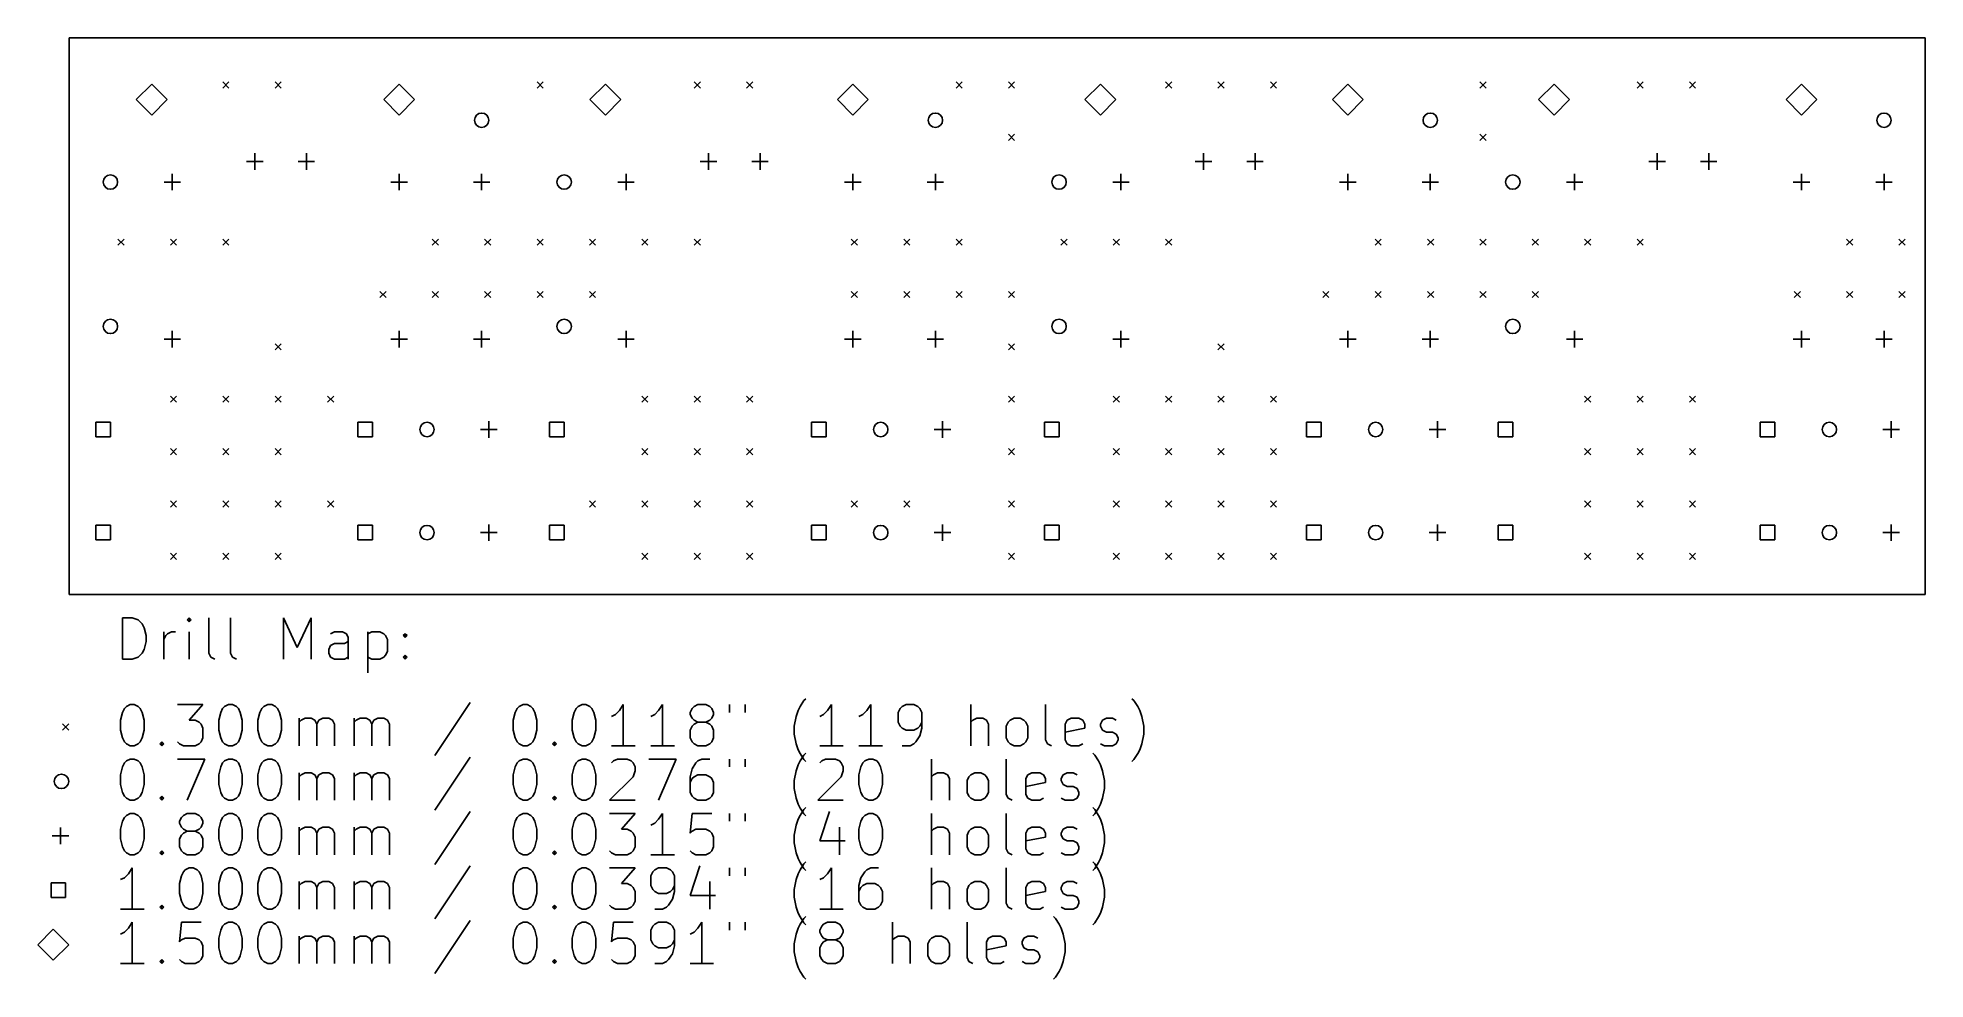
# Model space of a CAD drawing. Extents: x -1.5 to 90, y -45.7 to 0.
import ezdxf

# ---------------------------------------------------------------- set-up
doc = ezdxf.new("R2010")
doc.units = 0
doc.layers.add('BLACK', color=7, linetype='CONTINUOUS')

msp = doc.modelspace()

# ---------------------------------------------------------------- linework, layer by layer
at = {"layer": 'BLACK', "linetype": 'CONTINUOUS'}
for p, q in [((0, 0), (90, 0)), ((0, -27), (0, 0)), ((90, 0), (90, -27)), ((4, -2.25), (3.25, -3)), ((4.75, -3), (4, -2.25)), ((7.445, -2.14175), (7.745, -2.44175)), ((7.745, -2.14175), (7.445, -2.44175)), ((9.985, -2.14175), (10.285, -2.44175)), ((10.285, -2.14175), (9.985, -2.44175)), ((16, -2.25), (15.25, -3)), ((16.75, -3), (16, -2.25)), ((22.685, -2.14175), (22.985, -2.44175)), ((22.985, -2.14175), (22.685, -2.44175)), ((26, -2.25), (25.25, -3)), ((26.75, -3), (26, -2.25)), ((30.305, -2.14175), (30.605, -2.44175)), ((30.605, -2.14175), (30.305, -2.44175)), ((32.845, -2.14175), (33.145, -2.44175)), ((33.145, -2.14175), (32.845, -2.44175)), ((38, -2.25), (37.25, -3)), ((38.75, -3), (38, -2.25)), ((43.005, -2.14175), (43.305, -2.44175)), ((43.305, -2.14175), (43.005, -2.44175)), ((45.545, -2.14175), (45.845, -2.44175)), ((45.845, -2.14175), (45.545, -2.44175)), ((50, -2.25), (49.25, -3)), ((50.75, -3), (50, -2.25)), ((53.165, -2.14175), (53.465, -2.44175)), ((53.465, -2.14175), (53.165, -2.44175)), ((55.705, -2.14175), (56.005, -2.44175)), ((56.005, -2.14175), (55.705, -2.44175)), ((58.245, -2.14175), (58.545, -2.44175)), ((58.545, -2.14175), (58.245, -2.44175)), ((62, -2.25), (61.25, -3)), ((62.75, -3), (62, -2.25)), ((68.405, -2.14175), (68.705, -2.44175)), ((68.705, -2.14175), (68.405, -2.44175)), ((72, -2.25), (71.25, -3)), ((72.75, -3), (72, -2.25)), ((76.025, -2.14175), (76.325, -2.44175)), ((76.325, -2.14175), (76.025, -2.44175)), ((78.565, -2.14175), (78.865, -2.44175)), ((78.865, -2.14175), (78.565, -2.44175)), ((84, -2.25), (83.25, -3)), ((84.75, -3), (84, -2.25)), ((3.25, -3), (4, -3.75)), ((4, -3.75), (4.75, -3)), ((15.25, -3), (16, -3.75)), ((16, -3.75), (16.75, -3)), ((25.25, -3), (26, -3.75)), ((26, -3.75), (26.75, -3)), ((37.25, -3), (38, -3.75)), ((38, -3.75), (38.75, -3)), ((49.25, -3), (50, -3.75)), ((50, -3.75), (50.75, -3)), ((61.25, -3), (62, -3.75)), ((62, -3.75), (62.75, -3)), ((71.25, -3), (72, -3.75)), ((72, -3.75), (72.75, -3)), ((83.25, -3), (84, -3.75)), ((84, -3.75), (84.75, -3)), ((45.545, -4.68175), (45.845, -4.98175)), ((45.845, -4.68175), (45.545, -4.98175)), ((68.405, -4.68175), (68.705, -4.98175)), ((68.705, -4.68175), (68.405, -4.98175)), ((8.6, -6), (9.4, -6)), ((9, -5.6), (9, -6.4)), ((11.1, -6), (11.9, -6)), ((11.5, -5.6), (11.5, -6.4)), ((30.6, -6), (31.4, -6)), ((31, -5.6), (31, -6.4)), ((33.1, -6), (33.9, -6)), ((33.5, -5.6), (33.5, -6.4)), ((54.6, -6), (55.4, -6)), ((55, -5.6), (55, -6.4)), ((57.1, -6), (57.9, -6)), ((57.5, -5.6), (57.5, -6.4)), ((76.6, -6), (77.4, -6)), ((77, -5.6), (77, -6.4)), ((79.1, -6), (79.9, -6)), ((79.5, -5.6), (79.5, -6.4)), ((4.6, -7), (5.4, -7)), ((5, -6.6), (5, -7.4)), ((15.6, -7), (16.4, -7)), ((16, -6.6), (16, -7.4)), ((19.6, -7), (20.4, -7)), ((20, -6.6), (20, -7.4)), ((26.6, -7), (27.4, -7)), ((27, -6.6), (27, -7.4)), ((37.6, -7), (38.4, -7)), ((38, -6.6), (38, -7.4)), ((41.6, -7), (42.4, -7)), ((42, -6.6), (42, -7.4)), ((50.6, -7), (51.4, -7)), ((51, -6.6), (51, -7.4)), ((61.6, -7), (62.4, -7)), ((62, -6.6), (62, -7.4)), ((65.6, -7), (66.4, -7)), ((66, -6.6), (66, -7.4)), ((72.6, -7), (73.4, -7)), ((73, -6.6), (73, -7.4)), ((83.6, -7), (84.4, -7)), ((84, -6.6), (84, -7.4)), ((87.6, -7), (88.4, -7)), ((88, -6.6), (88, -7.4)), ((2.365, -9.76175), (2.665, -10.06175)), ((2.665, -9.76175), (2.365, -10.06175)), ((4.905, -9.76175), (5.205, -10.06175)), ((5.205, -9.76175), (4.905, -10.06175)), ((7.445, -9.76175), (7.745, -10.06175)), ((7.745, -9.76175), (7.445, -10.06175)), ((17.605, -9.76175), (17.905, -10.06175)), ((17.905, -9.76175), (17.605, -10.06175)), ((20.145, -9.76175), (20.445, -10.06175)), ((20.445, -9.76175), (20.145, -10.06175)), ((22.685, -9.76175), (22.985, -10.06175)), ((22.985, -9.76175), (22.685, -10.06175)), ((25.225, -9.76175), (25.525, -10.06175)), ((25.525, -9.76175), (25.225, -10.06175)), ((27.765, -9.76175), (28.065, -10.06175)), ((28.065, -9.76175), (27.765, -10.06175)), ((30.305, -9.76175), (30.605, -10.06175)), ((30.605, -9.76175), (30.305, -10.06175)), ((37.925, -9.76175), (38.225, -10.06175)), ((38.225, -9.76175), (37.925, -10.06175)), ((40.465, -9.76175), (40.765, -10.06175)), ((40.765, -9.76175), (40.465, -10.06175)), ((43.005, -9.76175), (43.305, -10.06175)), ((43.305, -9.76175), (43.005, -10.06175)), ((48.085, -9.76175), (48.385, -10.06175)), ((48.385, -9.76175), (48.085, -10.06175)), ((50.625, -9.76175), (50.925, -10.06175)), ((50.925, -9.76175), (50.625, -10.06175)), ((53.165, -9.76175), (53.465, -10.06175)), ((53.465, -9.76175), (53.165, -10.06175)), ((63.325, -9.76175), (63.625, -10.06175)), ((63.625, -9.76175), (63.325, -10.06175)), ((65.865, -9.76175), (66.165, -10.06175)), ((66.165, -9.76175), (65.865, -10.06175)), ((68.405, -9.76175), (68.705, -10.06175)), ((68.705, -9.76175), (68.405, -10.06175)), ((70.945, -9.76175), (71.245, -10.06175)), ((71.245, -9.76175), (70.945, -10.06175)), ((73.485, -9.76175), (73.785, -10.06175)), ((73.785, -9.76175), (73.485, -10.06175)), ((76.025, -9.76175), (76.325, -10.06175)), ((76.325, -9.76175), (76.025, -10.06175)), ((86.185, -9.76175), (86.485, -10.06175)), ((86.485, -9.76175), (86.185, -10.06175)), ((88.725, -9.76175), (89.025, -10.06175)), ((89.025, -9.76175), (88.725, -10.06175)), ((15.065, -12.30175), (15.365, -12.60175)), ((15.365, -12.30175), (15.065, -12.60175)), ((17.605, -12.30175), (17.905, -12.60175)), ((17.905, -12.30175), (17.605, -12.60175)), ((20.145, -12.30175), (20.445, -12.60175)), ((20.445, -12.30175), (20.145, -12.60175)), ((22.685, -12.30175), (22.985, -12.60175)), ((22.985, -12.30175), (22.685, -12.60175)), ((25.225, -12.30175), (25.525, -12.60175)), ((25.525, -12.30175), (25.225, -12.60175)), ((37.925, -12.30175), (38.225, -12.60175)), ((38.225, -12.30175), (37.925, -12.60175)), ((40.465, -12.30175), (40.765, -12.60175)), ((40.765, -12.30175), (40.465, -12.60175)), ((43.005, -12.30175), (43.305, -12.60175)), ((43.305, -12.30175), (43.005, -12.60175)), ((45.545, -12.30175), (45.845, -12.60175)), ((45.845, -12.30175), (45.545, -12.60175)), ((60.785, -12.30175), (61.085, -12.60175)), ((61.085, -12.30175), (60.785, -12.60175)), ((63.325, -12.30175), (63.625, -12.60175)), ((63.625, -12.30175), (63.325, -12.60175)), ((65.865, -12.30175), (66.165, -12.60175)), ((66.165, -12.30175), (65.865, -12.60175)), ((68.405, -12.30175), (68.705, -12.60175)), ((68.705, -12.30175), (68.405, -12.60175)), ((70.945, -12.30175), (71.245, -12.60175)), ((71.245, -12.30175), (70.945, -12.60175)), ((83.645, -12.30175), (83.945, -12.60175)), ((83.945, -12.30175), (83.645, -12.60175)), ((86.185, -12.30175), (86.485, -12.60175)), ((86.485, -12.30175), (86.185, -12.60175)), ((88.725, -12.30175), (89.025, -12.60175)), ((89.025, -12.30175), (88.725, -12.60175)), ((4.6, -14.62), (5.4, -14.62)), ((5, -14.22), (5, -15.02)), ((15.6, -14.62), (16.4, -14.62)), ((16, -14.22), (16, -15.02)), ((19.6, -14.62), (20.4, -14.62)), ((20, -14.22), (20, -15.02)), ((26.6, -14.62), (27.4, -14.62)), ((27, -14.22), (27, -15.02)), ((37.6, -14.62), (38.4, -14.62)), ((38, -14.22), (38, -15.02)), ((41.6, -14.62), (42.4, -14.62)), ((42, -14.22), (42, -15.02)), ((50.6, -14.62), (51.4, -14.62)), ((51, -14.22), (51, -15.02)), ((61.6, -14.62), (62.4, -14.62)), ((62, -14.22), (62, -15.02)), ((65.6, -14.62), (66.4, -14.62)), ((66, -14.22), (66, -15.02)), ((72.6, -14.62), (73.4, -14.62)), ((73, -14.22), (73, -15.02)), ((83.6, -14.62), (84.4, -14.62)), ((84, -14.22), (84, -15.02)), ((87.6, -14.62), (88.4, -14.62)), ((88, -14.22), (88, -15.02)), ((9.985, -14.84175), (10.285, -15.14175)), ((10.285, -14.84175), (9.985, -15.14175)), ((45.545, -14.84175), (45.845, -15.14175)), ((45.845, -14.84175), (45.545, -15.14175)), ((55.705, -14.84175), (56.005, -15.14175)), ((56.005, -14.84175), (55.705, -15.14175)), ((4.905, -17.38175), (5.205, -17.68175)), ((5.205, -17.38175), (4.905, -17.68175)), ((7.445, -17.38175), (7.745, -17.68175)), ((7.745, -17.38175), (7.445, -17.68175)), ((9.985, -17.38175), (10.285, -17.68175)), ((10.285, -17.38175), (9.985, -17.68175)), ((12.525, -17.38175), (12.825, -17.68175)), ((12.825, -17.38175), (12.525, -17.68175)), ((27.765, -17.38175), (28.065, -17.68175)), ((28.065, -17.38175), (27.765, -17.68175)), ((30.305, -17.38175), (30.605, -17.68175)), ((30.605, -17.38175), (30.305, -17.68175)), ((32.845, -17.38175), (33.145, -17.68175)), ((33.145, -17.38175), (32.845, -17.68175)), ((45.545, -17.38175), (45.845, -17.68175)), ((45.845, -17.38175), (45.545, -17.68175)), ((50.625, -17.38175), (50.925, -17.68175)), ((50.925, -17.38175), (50.625, -17.68175)), ((53.165, -17.38175), (53.465, -17.68175)), ((53.465, -17.38175), (53.165, -17.68175)), ((55.705, -17.38175), (56.005, -17.68175)), ((56.005, -17.38175), (55.705, -17.68175)), ((58.245, -17.38175), (58.545, -17.68175)), ((58.545, -17.38175), (58.245, -17.68175)), ((73.485, -17.38175), (73.785, -17.68175)), ((73.785, -17.38175), (73.485, -17.68175)), ((76.025, -17.38175), (76.325, -17.68175)), ((76.325, -17.38175), (76.025, -17.68175)), ((78.565, -17.38175), (78.865, -17.68175)), ((78.865, -17.38175), (78.565, -17.68175)), ((2.003557, -18.646443), (1.296443, -18.646443)), ((1.296443, -18.646443), (1.296443, -19.353557)), ((2.003557, -19.353557), (2.003557, -18.646443)), ((14.703557, -18.646443), (13.996443, -18.646443)), ((13.996443, -18.646443), (13.996443, -19.353557)), ((14.703557, -19.353557), (14.703557, -18.646443)), ((19.95, -19), (20.75, -19)), ((20.35, -18.6), (20.35, -19.4)), ((24.003557, -18.646443), (23.296443, -18.646443)), ((23.296443, -18.646443), (23.296443, -19.353557)), ((24.003557, -19.353557), (24.003557, -18.646443)), ((36.703557, -18.646443), (35.996443, -18.646443)), ((35.996443, -18.646443), (35.996443, -19.353557)), ((36.703557, -19.353557), (36.703557, -18.646443)), ((41.95, -19), (42.75, -19)), ((42.35, -18.6), (42.35, -19.4)), ((48.003557, -18.646443), (47.296443, -18.646443)), ((47.296443, -18.646443), (47.296443, -19.353557)), ((48.003557, -19.353557), (48.003557, -18.646443)), ((60.703557, -18.646443), (59.996443, -18.646443)), ((59.996443, -18.646443), (59.996443, -19.353557)), ((60.703557, -19.353557), (60.703557, -18.646443)), ((65.95, -19), (66.75, -19)), ((66.35, -18.6), (66.35, -19.4)), ((70.003557, -18.646443), (69.296443, -18.646443)), ((69.296443, -18.646443), (69.296443, -19.353557)), ((70.003557, -19.353557), (70.003557, -18.646443)), ((82.703557, -18.646443), (81.996443, -18.646443)), ((81.996443, -18.646443), (81.996443, -19.353557)), ((82.703557, -19.353557), (82.703557, -18.646443)), ((87.95, -19), (88.75, -19)), ((88.35, -18.6), (88.35, -19.4)), ((1.296443, -19.353557), (2.003557, -19.353557)), ((4.905, -19.92175), (5.205, -20.22175)), ((5.205, -19.92175), (4.905, -20.22175)), ((7.445, -19.92175), (7.745, -20.22175)), ((7.745, -19.92175), (7.445, -20.22175)), ((9.985, -19.92175), (10.285, -20.22175)), ((10.285, -19.92175), (9.985, -20.22175)), ((13.996443, -19.353557), (14.703557, -19.353557)), ((23.296443, -19.353557), (24.003557, -19.353557)), ((27.765, -19.92175), (28.065, -20.22175)), ((28.065, -19.92175), (27.765, -20.22175)), ((30.305, -19.92175), (30.605, -20.22175)), ((30.605, -19.92175), (30.305, -20.22175)), ((32.845, -19.92175), (33.145, -20.22175)), ((33.145, -19.92175), (32.845, -20.22175)), ((35.996443, -19.353557), (36.703557, -19.353557)), ((45.545, -19.92175), (45.845, -20.22175)), ((45.845, -19.92175), (45.545, -20.22175)), ((47.296443, -19.353557), (48.003557, -19.353557)), ((50.625, -19.92175), (50.925, -20.22175)), ((50.925, -19.92175), (50.625, -20.22175)), ((53.165, -19.92175), (53.465, -20.22175)), ((53.465, -19.92175), (53.165, -20.22175)), ((55.705, -19.92175), (56.005, -20.22175)), ((56.005, -19.92175), (55.705, -20.22175)), ((58.245, -19.92175), (58.545, -20.22175)), ((58.545, -19.92175), (58.245, -20.22175)), ((59.996443, -19.353557), (60.703557, -19.353557)), ((69.296443, -19.353557), (70.003557, -19.353557)), ((73.485, -19.92175), (73.785, -20.22175)), ((73.785, -19.92175), (73.485, -20.22175)), ((76.025, -19.92175), (76.325, -20.22175)), ((76.325, -19.92175), (76.025, -20.22175)), ((78.565, -19.92175), (78.865, -20.22175)), ((78.865, -19.92175), (78.565, -20.22175)), ((81.996443, -19.353557), (82.703557, -19.353557)), ((4.905, -22.46175), (5.205, -22.76175)), ((5.205, -22.46175), (4.905, -22.76175)), ((7.445, -22.46175), (7.745, -22.76175)), ((7.745, -22.46175), (7.445, -22.76175)), ((9.985, -22.46175), (10.285, -22.76175)), ((10.285, -22.46175), (9.985, -22.76175)), ((12.525, -22.46175), (12.825, -22.76175)), ((12.825, -22.46175), (12.525, -22.76175)), ((25.225, -22.46175), (25.525, -22.76175)), ((25.525, -22.46175), (25.225, -22.76175)), ((27.765, -22.46175), (28.065, -22.76175)), ((28.065, -22.46175), (27.765, -22.76175)), ((30.305, -22.46175), (30.605, -22.76175)), ((30.605, -22.46175), (30.305, -22.76175)), ((32.845, -22.46175), (33.145, -22.76175)), ((33.145, -22.46175), (32.845, -22.76175)), ((37.925, -22.46175), (38.225, -22.76175)), ((38.225, -22.46175), (37.925, -22.76175)), ((40.465, -22.46175), (40.765, -22.76175)), ((40.765, -22.46175), (40.465, -22.76175)), ((45.545, -22.46175), (45.845, -22.76175)), ((45.845, -22.46175), (45.545, -22.76175)), ((50.625, -22.46175), (50.925, -22.76175)), ((50.925, -22.46175), (50.625, -22.76175)), ((53.165, -22.46175), (53.465, -22.76175)), ((53.465, -22.46175), (53.165, -22.76175)), ((55.705, -22.46175), (56.005, -22.76175)), ((56.005, -22.46175), (55.705, -22.76175)), ((58.245, -22.46175), (58.545, -22.76175)), ((58.545, -22.46175), (58.245, -22.76175)), ((73.485, -22.46175), (73.785, -22.76175)), ((73.785, -22.46175), (73.485, -22.76175)), ((76.025, -22.46175), (76.325, -22.76175)), ((76.325, -22.46175), (76.025, -22.76175)), ((78.565, -22.46175), (78.865, -22.76175)), ((78.865, -22.46175), (78.565, -22.76175)), ((2.003557, -23.646443), (1.296443, -23.646443)), ((1.296443, -23.646443), (1.296443, -24.353557)), ((2.003557, -24.353557), (2.003557, -23.646443)), ((14.703557, -23.646443), (13.996443, -23.646443)), ((13.996443, -23.646443), (13.996443, -24.353557)), ((14.703557, -24.353557), (14.703557, -23.646443)), ((20.35, -23.6), (20.35, -24.4)), ((24.003557, -23.646443), (23.296443, -23.646443)), ((23.296443, -23.646443), (23.296443, -24.353557)), ((24.003557, -24.353557), (24.003557, -23.646443)), ((36.703557, -23.646443), (35.996443, -23.646443)), ((35.996443, -23.646443), (35.996443, -24.353557)), ((36.703557, -24.353557), (36.703557, -23.646443)), ((42.35, -23.6), (42.35, -24.4)), ((48.003557, -23.646443), (47.296443, -23.646443)), ((47.296443, -23.646443), (47.296443, -24.353557)), ((48.003557, -24.353557), (48.003557, -23.646443)), ((60.703557, -23.646443), (59.996443, -23.646443)), ((59.996443, -23.646443), (59.996443, -24.353557)), ((60.703557, -24.353557), (60.703557, -23.646443)), ((66.35, -23.6), (66.35, -24.4)), ((70.003557, -23.646443), (69.296443, -23.646443)), ((69.296443, -23.646443), (69.296443, -24.353557)), ((70.003557, -24.353557), (70.003557, -23.646443)), ((82.703557, -23.646443), (81.996443, -23.646443)), ((81.996443, -23.646443), (81.996443, -24.353557)), ((82.703557, -24.353557), (82.703557, -23.646443)), ((88.35, -23.6), (88.35, -24.4)), ((1.296443, -24.353557), (2.003557, -24.353557)), ((13.996443, -24.353557), (14.703557, -24.353557)), ((19.95, -24), (20.75, -24)), ((23.296443, -24.353557), (24.003557, -24.353557)), ((35.996443, -24.353557), (36.703557, -24.353557)), ((41.95, -24), (42.75, -24)), ((47.296443, -24.353557), (48.003557, -24.353557)), ((59.996443, -24.353557), (60.703557, -24.353557)), ((65.95, -24), (66.75, -24)), ((69.296443, -24.353557), (70.003557, -24.353557)), ((81.996443, -24.353557), (82.703557, -24.353557)), ((87.95, -24), (88.75, -24)), ((4.905, -25.00175), (5.205, -25.30175)), ((5.205, -25.00175), (4.905, -25.30175)), ((7.445, -25.00175), (7.745, -25.30175)), ((7.745, -25.00175), (7.445, -25.30175)), ((9.985, -25.00175), (10.285, -25.30175)), ((10.285, -25.00175), (9.985, -25.30175)), ((27.765, -25.00175), (28.065, -25.30175)), ((28.065, -25.00175), (27.765, -25.30175)), ((30.305, -25.00175), (30.605, -25.30175)), ((30.605, -25.00175), (30.305, -25.30175)), ((32.845, -25.00175), (33.145, -25.30175)), ((33.145, -25.00175), (32.845, -25.30175)), ((45.545, -25.00175), (45.845, -25.30175)), ((45.845, -25.00175), (45.545, -25.30175)), ((50.625, -25.00175), (50.925, -25.30175)), ((50.925, -25.00175), (50.625, -25.30175)), ((53.165, -25.00175), (53.465, -25.30175)), ((53.465, -25.00175), (53.165, -25.30175)), ((55.705, -25.00175), (56.005, -25.30175)), ((56.005, -25.00175), (55.705, -25.30175)), ((58.245, -25.00175), (58.545, -25.30175)), ((58.545, -25.00175), (58.245, -25.30175)), ((73.485, -25.00175), (73.785, -25.30175)), ((73.785, -25.00175), (73.485, -25.30175)), ((76.025, -25.00175), (76.325, -25.30175)), ((76.325, -25.00175), (76.025, -25.30175)), ((78.565, -25.00175), (78.865, -25.30175)), ((78.865, -25.00175), (78.565, -25.30175)), ((90, -27), (0, -27)), ((2.582768, -30.139838), (2.582768, -28.139838)), ((2.582768, -28.139838), (3.058958, -28.139838)), ((3.058958, -28.139838), (3.344673, -28.235076)), ((3.344673, -28.235076), (3.535149, -28.425552)), ((5.820863, -28.139838), (5.725625, -28.235076)), ((5.725625, -28.235076), (5.820863, -28.330314)), ((5.916101, -28.235076), (5.820863, -28.139838)), ((5.820863, -28.139838), (5.820863, -28.330314)), ((5.820863, -28.330314), (5.916101, -28.235076)), ((6.773244, -29.854123), (6.773244, -28.139838)), ((7.820863, -29.854123), (7.820863, -28.139838)), ((10.392292, -30.139838), (10.392292, -28.139838)), ((10.392292, -28.139838), (11.058959, -29.568409)), ((11.058959, -29.568409), (11.725625, -28.139838)), ((11.725625, -28.139838), (11.725625, -30.139838)), ((3.535149, -28.425552), (3.630387, -28.616028)), ((3.630387, -28.616028), (3.725625, -28.99698)), ((3.725625, -29.282695), (3.630387, -29.663647)), ((3.725625, -28.99698), (3.725625, -29.282695)), ((4.582768, -30.139838), (4.582768, -28.806504)), ((4.582768, -29.187457), (4.678006, -28.99698)), ((4.678006, -28.99698), (4.773244, -28.901742)), ((4.773244, -28.901742), (4.96372, -28.806504)), ((4.96372, -28.806504), (5.154197, -28.806504)), ((5.820863, -30.139838), (5.820863, -28.806504)), ((12.868482, -28.806504), (12.678006, -28.901742)), ((13.249435, -28.806504), (12.868482, -28.806504)), ((13.439911, -28.901742), (13.249435, -28.806504)), ((13.344673, -29.377933), (13.535149, -29.282695)), ((13.535149, -29.092219), (13.439911, -28.901742)), ((13.535149, -30.139838), (13.535149, -29.092219)), ((14.48753, -28.806504), (14.48753, -30.806504)), ((14.48753, -28.901742), (14.678006, -28.806504)), ((14.678006, -28.806504), (15.058959, -28.806504)), ((15.058959, -28.806504), (15.249435, -28.901742)), ((15.249435, -28.901742), (15.344673, -28.99698)), ((15.344673, -28.99698), (15.439911, -29.187457)), ((15.439911, -29.187457), (15.439911, -29.758885)), ((16.201816, -28.99698), (16.297054, -28.901742)), ((16.297054, -29.092219), (16.201816, -28.99698)), ((16.297054, -28.901742), (16.392292, -28.99698)), ((16.297054, -28.901742), (16.297054, -29.092219)), ((16.392292, -28.99698), (16.297054, -29.092219)), ((3.058958, -30.139838), (2.582768, -30.139838)), ((3.344673, -30.0446), (3.058958, -30.139838)), ((3.535149, -29.854123), (3.344673, -30.0446)), ((3.630387, -29.663647), (3.535149, -29.854123)), ((6.868482, -30.0446), (6.773244, -29.854123)), ((7.058958, -30.139838), (6.868482, -30.0446)), ((7.916101, -30.0446), (7.820863, -29.854123)), ((8.106577, -30.139838), (7.916101, -30.0446)), ((12.582768, -29.663647), (12.678006, -29.473171)), ((12.582768, -29.854123), (12.582768, -29.663647)), ((12.678006, -30.0446), (12.582768, -29.854123)), ((12.678006, -29.473171), (12.868482, -29.377933)), ((12.868482, -30.139838), (12.678006, -30.0446)), ((12.868482, -29.377933), (13.344673, -29.377933)), ((13.344673, -30.139838), (12.868482, -30.139838)), ((13.535149, -30.0446), (13.344673, -30.139838)), ((14.678006, -30.139838), (14.48753, -30.0446)), ((15.058959, -30.139838), (14.678006, -30.139838)), ((15.249435, -30.0446), (15.058959, -30.139838)), ((15.344673, -29.949361), (15.249435, -30.0446)), ((15.439911, -29.758885), (15.344673, -29.949361)), ((16.201816, -30.0446), (16.297054, -29.949361)), ((16.297054, -30.139838), (16.201816, -30.0446)), ((16.297054, -29.949361), (16.392292, -30.0446)), ((16.297054, -29.949361), (16.297054, -30.139838)), ((16.392292, -30.0446), (16.297054, -30.139838)), ((2.48753, -33.101742), (2.582768, -32.72079)), ((2.582768, -32.72079), (2.678006, -32.530314)), ((2.678006, -32.530314), (2.773244, -32.435076)), ((2.773244, -32.435076), (2.96372, -32.339838)), ((2.96372, -32.339838), (3.154197, -32.339838)), ((3.154197, -32.339838), (3.344673, -32.435076)), ((3.344673, -32.435076), (3.439911, -32.530314)), ((3.439911, -32.530314), (3.535149, -32.72079)), ((3.535149, -32.72079), (3.630387, -33.101742)), ((5.249435, -32.339838), (6.48753, -32.339838)), ((6.48753, -32.339838), (5.820863, -33.101742)), ((7.249435, -33.101742), (7.344673, -32.72079)), ((7.344673, -32.72079), (7.439911, -32.530314)), ((7.439911, -32.530314), (7.535149, -32.435076)), ((7.535149, -32.435076), (7.725625, -32.339838)), ((7.725625, -32.339838), (7.916102, -32.339838)), ((7.916102, -32.339838), (8.106578, -32.435076)), ((8.106578, -32.435076), (8.201816, -32.530314)), ((8.201816, -32.530314), (8.297054, -32.72079)), ((8.297054, -32.72079), (8.392292, -33.101742)), ((9.154197, -33.101742), (9.249435, -32.72079)), ((9.249435, -32.72079), (9.344673, -32.530314)), ((9.344673, -32.530314), (9.439911, -32.435076)), ((9.439911, -32.435076), (9.630387, -32.339838)), ((9.630387, -32.339838), (9.820864, -32.339838)), ((9.820864, -32.339838), (10.01134, -32.435076)), ((10.01134, -32.435076), (10.106578, -32.530314)), ((10.106578, -32.530314), (10.201816, -32.72079)), ((10.201816, -32.72079), (10.297054, -33.101742)), ((19.439912, -32.2446), (17.725627, -34.816028)), ((21.535151, -33.101742), (21.630389, -32.72079)), ((21.630389, -32.72079), (21.725627, -32.530314)), ((21.725627, -32.530314), (21.820865, -32.435076)), ((21.820865, -32.435076), (22.011341, -32.339838)), ((22.011341, -32.339838), (22.201818, -32.339838)), ((22.201818, -32.339838), (22.392294, -32.435076)), ((22.392294, -32.435076), (22.487532, -32.530314)), ((22.487532, -32.530314), (22.58277, -32.72079)), ((22.58277, -32.72079), (22.678008, -33.101742)), ((24.392294, -33.101742), (24.487532, -32.72079)), ((24.487532, -32.72079), (24.58277, -32.530314)), ((24.58277, -32.530314), (24.678008, -32.435076)), ((24.678008, -32.435076), (24.868484, -32.339838)), ((24.868484, -32.339838), (25.058961, -32.339838)), ((25.058961, -32.339838), (25.249437, -32.435076)), ((25.249437, -32.435076), (25.344675, -32.530314)), ((25.344675, -32.530314), (25.439913, -32.72079)), ((25.439913, -32.72079), (25.535151, -33.101742)), ((26.487532, -32.816028), (26.297056, -32.911266)), ((26.678008, -32.625552), (26.487532, -32.816028)), ((26.868484, -32.339838), (26.678008, -32.625552)), ((26.868484, -34.339838), (26.868484, -32.339838)), ((28.392294, -32.816028), (28.201818, -32.911266)), ((28.58277, -32.625552), (28.392294, -32.816028)), ((28.773246, -32.339838), (28.58277, -32.625552)), ((28.773246, -34.339838), (28.773246, -32.339838)), ((30.10658, -32.72079), (30.201818, -32.530314)), ((30.10658, -32.816028), (30.10658, -32.72079)), ((30.201818, -33.006504), (30.10658, -32.816028)), ((30.201818, -32.530314), (30.297056, -32.435076)), ((30.297056, -32.435076), (30.487532, -32.339838)), ((30.487532, -32.339838), (30.868485, -32.339838)), ((30.868485, -32.339838), (31.058961, -32.435076)), ((31.058961, -32.435076), (31.154199, -32.530314)), ((31.154199, -32.530314), (31.249437, -32.72079)), ((31.249437, -32.816028), (31.154199, -33.006504)), ((31.249437, -32.72079), (31.249437, -32.816028)), ((32.011342, -32.339838), (32.011342, -32.72079)), ((32.773247, -32.339838), (32.773247, -32.72079)), ((35.1542, -33.387457), (35.249438, -32.911266)), ((35.249438, -32.911266), (35.344676, -32.625552)), ((35.344676, -32.625552), (35.439914, -32.435076)), ((35.439914, -32.435076), (35.63039, -32.149361)), ((35.63039, -32.149361), (35.725629, -32.054123)), ((36.582771, -32.816028), (36.392295, -32.911266)), ((36.773247, -32.625552), (36.582771, -32.816028)), ((36.963723, -32.339838), (36.773247, -32.625552)), ((36.963723, -34.339838), (36.963723, -32.339838)), ((38.487533, -32.816028), (38.297057, -32.911266)), ((38.678009, -32.625552), (38.487533, -32.816028)), ((38.868485, -32.339838), (38.678009, -32.625552)), ((38.868485, -34.339838), (38.868485, -32.339838)), ((40.297057, -32.530314), (40.201819, -32.72079)), ((40.201819, -32.72079), (40.201819, -33.19698)), ((40.392295, -32.435076), (40.297057, -32.530314)), ((40.582771, -32.339838), (40.392295, -32.435076)), ((40.963724, -32.339838), (40.582771, -32.339838)), ((41.1542, -32.435076), (40.963724, -32.339838)), ((41.249438, -32.530314), (41.1542, -32.435076)), ((41.344676, -32.72079), (41.249438, -32.530314)), ((41.344676, -33.482695), (41.344676, -32.72079)), ((43.725629, -34.339838), (43.725629, -32.339838)), ((47.344677, -34.054123), (47.344677, -32.339838)), ((51.630392, -32.149361), (51.535154, -32.054123)), ((51.820868, -32.435076), (51.630392, -32.149361)), ((51.916106, -32.625552), (51.820868, -32.435076)), ((52.011344, -32.911266), (51.916106, -32.625552)), ((52.106582, -33.387457), (52.011344, -32.911266)), ((-0.325, -33.275), (-0.025, -33.575)), ((-0.025, -33.275), (-0.325, -33.575)), ((2.48753, -33.577933), (2.48753, -33.101742)), ((2.582768, -33.958885), (2.48753, -33.577933)), ((3.630387, -33.577933), (3.535149, -33.958885)), ((3.630387, -33.101742), (3.630387, -33.577933)), ((5.820863, -33.101742), (6.106578, -33.101742)), ((6.106578, -33.101742), (6.297054, -33.19698)), ((6.297054, -33.19698), (6.392292, -33.292219)), ((6.392292, -33.292219), (6.48753, -33.482695)), ((6.48753, -33.482695), (6.48753, -33.958885)), ((7.249435, -33.577933), (7.249435, -33.101742)), ((7.344673, -33.958885), (7.249435, -33.577933)), ((8.392292, -33.577933), (8.297054, -33.958885)), ((8.392292, -33.101742), (8.392292, -33.577933)), ((9.154197, -33.577933), (9.154197, -33.101742)), ((9.249435, -33.958885), (9.154197, -33.577933)), ((10.297054, -33.577933), (10.201816, -33.958885)), ((10.297054, -33.101742), (10.297054, -33.577933)), ((11.154197, -34.339838), (11.154197, -33.006504)), ((11.154197, -33.19698), (11.249435, -33.101742)), ((11.249435, -33.101742), (11.439911, -33.006504)), ((11.439911, -33.006504), (11.725626, -33.006504)), ((11.725626, -33.006504), (11.916102, -33.101742)), ((11.916102, -33.101742), (12.01134, -33.292219)), ((12.01134, -33.292219), (12.106578, -33.101742)), ((12.01134, -33.292219), (12.01134, -34.339838)), ((12.106578, -33.101742), (12.297054, -33.006504)), ((12.297054, -33.006504), (12.582768, -33.006504)), ((12.582768, -33.006504), (12.773245, -33.101742)), ((12.773245, -33.101742), (12.868483, -33.292219)), ((12.868483, -33.292219), (12.868483, -34.339838)), ((13.820864, -34.339838), (13.820864, -33.006504)), ((13.820864, -33.19698), (13.916102, -33.101742)), ((13.916102, -33.101742), (14.106578, -33.006504)), ((14.106578, -33.006504), (14.392293, -33.006504)), ((14.392293, -33.006504), (14.582769, -33.101742)), ((14.582769, -33.101742), (14.678007, -33.292219)), ((14.678007, -33.292219), (14.773245, -33.101742)), ((14.678007, -33.292219), (14.678007, -34.339838)), ((14.773245, -33.101742), (14.963721, -33.006504)), ((14.963721, -33.006504), (15.249435, -33.006504)), ((15.249435, -33.006504), (15.439912, -33.101742)), ((15.439912, -33.101742), (15.53515, -33.292219)), ((15.53515, -33.292219), (15.53515, -34.339838)), ((21.535151, -33.577933), (21.535151, -33.101742)), ((21.630389, -33.958885), (21.535151, -33.577933)), ((22.678008, -33.577933), (22.58277, -33.958885)), ((22.678008, -33.101742), (22.678008, -33.577933)), ((24.392294, -33.577933), (24.392294, -33.101742)), ((24.487532, -33.958885), (24.392294, -33.577933)), ((25.535151, -33.577933), (25.439913, -33.958885)), ((25.535151, -33.101742), (25.535151, -33.577933)), ((30.201818, -33.387457), (30.10658, -33.577933)), ((30.10658, -33.577933), (30.10658, -33.958885)), ((30.297056, -33.101742), (30.201818, -33.006504)), ((30.297056, -33.292219), (30.201818, -33.387457)), ((30.487532, -33.19698), (30.297056, -33.101742)), ((30.487532, -33.19698), (30.297056, -33.292219)), ((30.868485, -33.19698), (30.487532, -33.19698)), ((31.058961, -33.101742), (30.868485, -33.19698)), ((31.058961, -33.292219), (30.868485, -33.19698)), ((31.154199, -33.006504), (31.058961, -33.101742)), ((31.154199, -33.387457), (31.058961, -33.292219)), ((31.249437, -33.577933), (31.154199, -33.387457)), ((31.249437, -33.958885), (31.249437, -33.577933)), ((35.1542, -33.768409), (35.1542, -33.387457)), ((35.249438, -34.2446), (35.1542, -33.768409)), ((40.201819, -33.19698), (40.297057, -33.387457)), ((40.297057, -33.387457), (40.392295, -33.482695)), ((40.392295, -33.482695), (40.582771, -33.577933)), ((40.582771, -33.577933), (40.963724, -33.577933)), ((40.963724, -33.577933), (41.1542, -33.482695)), ((41.058962, -34.149361), (41.249438, -33.863647)), ((41.1542, -33.482695), (41.249438, -33.387457)), ((41.249438, -33.387457), (41.344676, -33.19698)), ((41.249438, -33.863647), (41.344676, -33.482695)), ((43.820867, -33.101742), (43.725629, -33.19698)), ((44.011343, -33.006504), (43.820867, -33.101742)), ((44.297058, -33.006504), (44.011343, -33.006504)), ((44.487534, -33.101742), (44.297058, -33.006504)), ((44.582772, -33.292219), (44.487534, -33.101742)), ((44.582772, -34.339838), (44.582772, -33.292219)), ((45.439915, -33.387457), (45.535153, -33.19698)), ((45.439915, -33.958885), (45.439915, -33.387457)), ((45.535153, -33.19698), (45.630391, -33.101742)), ((45.630391, -33.101742), (45.820867, -33.006504)), ((45.820867, -33.006504), (46.106582, -33.006504)), ((46.106582, -33.006504), (46.297058, -33.101742)), ((46.297058, -33.101742), (46.392296, -33.19698)), ((46.392296, -33.19698), (46.487534, -33.387457)), ((46.487534, -33.387457), (46.487534, -33.958885)), ((48.297058, -33.292219), (48.392296, -33.101742)), ((48.297058, -34.054123), (48.297058, -33.292219)), ((49.249439, -33.482695), (48.297058, -33.673171)), ((48.392296, -33.101742), (48.582772, -33.006504)), ((48.582772, -33.006504), (48.963725, -33.006504)), ((48.963725, -33.006504), (49.154201, -33.101742)), ((49.154201, -33.101742), (49.249439, -33.292219)), ((49.249439, -33.292219), (49.249439, -33.482695)), ((50.011344, -33.292219), (50.106582, -33.101742)), ((50.011344, -33.387457), (50.011344, -33.292219)), ((50.106582, -33.577933), (50.011344, -33.387457)), ((50.106582, -33.101742), (50.297058, -33.006504)), ((50.297058, -33.673171), (50.106582, -33.577933)), ((50.297058, -33.006504), (50.582772, -33.006504)), ((50.582772, -33.673171), (50.297058, -33.673171)), ((50.582772, -33.006504), (50.773249, -33.101742)), ((50.773249, -33.768409), (50.582772, -33.673171)), ((50.868487, -33.958885), (50.773249, -33.768409)), ((52.011344, -34.2446), (52.106582, -33.768409)), ((52.106582, -33.768409), (52.106582, -33.387457)), ((2.678006, -34.149361), (2.582768, -33.958885)), ((2.773244, -34.2446), (2.678006, -34.149361)), ((2.96372, -34.339838), (2.773244, -34.2446)), ((3.154197, -34.339838), (2.96372, -34.339838)), ((3.344673, -34.2446), (3.154197, -34.339838)), ((3.439911, -34.149361), (3.344673, -34.2446)), ((3.535149, -33.958885), (3.439911, -34.149361)), ((4.392292, -34.2446), (4.48753, -34.149361)), ((4.48753, -34.339838), (4.392292, -34.2446)), ((4.48753, -34.149361), (4.582768, -34.2446)), ((4.48753, -34.149361), (4.48753, -34.339838)), ((4.582768, -34.2446), (4.48753, -34.339838)), ((5.344673, -34.2446), (5.249435, -34.149361)), ((5.535149, -34.339838), (5.344673, -34.2446)), ((6.106578, -34.339838), (5.535149, -34.339838)), ((6.297054, -34.2446), (6.106578, -34.339838)), ((6.392292, -34.149361), (6.297054, -34.2446)), ((6.48753, -33.958885), (6.392292, -34.149361)), ((7.439911, -34.149361), (7.344673, -33.958885)), ((7.535149, -34.2446), (7.439911, -34.149361)), ((7.725625, -34.339838), (7.535149, -34.2446)), ((7.916102, -34.339838), (7.725625, -34.339838)), ((8.106578, -34.2446), (7.916102, -34.339838)), ((8.201816, -34.149361), (8.106578, -34.2446)), ((8.297054, -33.958885), (8.201816, -34.149361)), ((9.344673, -34.149361), (9.249435, -33.958885)), ((9.439911, -34.2446), (9.344673, -34.149361)), ((9.630387, -34.339838), (9.439911, -34.2446)), ((9.820864, -34.339838), (9.630387, -34.339838)), ((10.01134, -34.2446), (9.820864, -34.339838)), ((10.106578, -34.149361), (10.01134, -34.2446)), ((10.201816, -33.958885), (10.106578, -34.149361)), ((21.725627, -34.149361), (21.630389, -33.958885)), ((21.820865, -34.2446), (21.725627, -34.149361)), ((22.011341, -34.339838), (21.820865, -34.2446)), ((22.201818, -34.339838), (22.011341, -34.339838)), ((22.392294, -34.2446), (22.201818, -34.339838)), ((22.487532, -34.149361), (22.392294, -34.2446)), ((22.58277, -33.958885), (22.487532, -34.149361)), ((23.439913, -34.2446), (23.535151, -34.149361)), ((23.535151, -34.339838), (23.439913, -34.2446)), ((23.535151, -34.149361), (23.630389, -34.2446)), ((23.535151, -34.149361), (23.535151, -34.339838)), ((23.630389, -34.2446), (23.535151, -34.339838)), ((24.58277, -34.149361), (24.487532, -33.958885)), ((24.678008, -34.2446), (24.58277, -34.149361)), ((24.868484, -34.339838), (24.678008, -34.2446)), ((25.058961, -34.339838), (24.868484, -34.339838)), ((25.249437, -34.2446), (25.058961, -34.339838)), ((25.344675, -34.149361), (25.249437, -34.2446)), ((25.439913, -33.958885), (25.344675, -34.149361)), ((27.439913, -34.339838), (26.297056, -34.339838)), ((29.344675, -34.339838), (28.201818, -34.339838)), ((30.10658, -33.958885), (30.201818, -34.149361)), ((30.201818, -34.149361), (30.297056, -34.2446)), ((30.297056, -34.2446), (30.487532, -34.339838)), ((30.487532, -34.339838), (30.868485, -34.339838)), ((30.868485, -34.339838), (31.058961, -34.2446)), ((31.058961, -34.2446), (31.154199, -34.149361)), ((31.154199, -34.149361), (31.249437, -33.958885)), ((35.344676, -34.530314), (35.249438, -34.2446)), ((35.439914, -34.72079), (35.344676, -34.530314)), ((35.63039, -35.006504), (35.439914, -34.72079)), ((35.63039, -34.789361), (35.725629, -34.694123)), ((37.535152, -34.339838), (36.392295, -34.339838)), ((39.439914, -34.339838), (38.297057, -34.339838)), ((40.392295, -34.339838), (40.773247, -34.339838)), ((40.773247, -34.339838), (40.963724, -34.2446)), ((40.963724, -34.2446), (41.058962, -34.149361)), ((45.535153, -34.149361), (45.439915, -33.958885)), ((45.630391, -34.2446), (45.535153, -34.149361)), ((45.820867, -34.339838), (45.630391, -34.2446)), ((46.106582, -34.339838), (45.820867, -34.339838)), ((46.297058, -34.2446), (46.106582, -34.339838)), ((46.392296, -34.149361), (46.297058, -34.2446)), ((46.487534, -33.958885), (46.392296, -34.149361)), ((47.439915, -34.2446), (47.344677, -34.054123)), ((47.630391, -34.339838), (47.439915, -34.2446)), ((48.392296, -34.2446), (48.297058, -34.054123)), ((48.582772, -34.339838), (48.392296, -34.2446)), ((48.963725, -34.339838), (48.582772, -34.339838)), ((49.154201, -34.2446), (48.963725, -34.339838)), ((49.72563, -34.789361), (49.630392, -34.694123)), ((50.011344, -34.2446), (50.20182, -34.339838)), ((50.20182, -34.339838), (50.582772, -34.339838)), ((50.582772, -34.339838), (50.773249, -34.2446)), ((50.773249, -34.2446), (50.868487, -34.054123)), ((50.868487, -34.054123), (50.868487, -33.958885)), ((51.630392, -35.006504), (51.820868, -34.72079)), ((51.820868, -34.72079), (51.916106, -34.530314)), ((51.916106, -34.530314), (52.011344, -34.2446)), ((2.48753, -35.741742), (2.582768, -35.36079)), ((2.582768, -35.36079), (2.678006, -35.170314)), ((2.678006, -35.170314), (2.773244, -35.075076)), ((2.773244, -35.075076), (2.96372, -34.979838)), ((2.96372, -34.979838), (3.154197, -34.979838)), ((3.154197, -34.979838), (3.344673, -35.075076)), ((3.344673, -35.075076), (3.439911, -35.170314)), ((3.439911, -35.170314), (3.535149, -35.36079)), ((3.535149, -35.36079), (3.630387, -35.741742)), ((5.249435, -34.979838), (6.582768, -34.979838)), ((6.582768, -34.979838), (5.725625, -36.979838)), ((7.249435, -35.741742), (7.344673, -35.36079)), ((7.344673, -35.36079), (7.439911, -35.170314)), ((7.439911, -35.170314), (7.535149, -35.075076)), ((7.535149, -35.075076), (7.725625, -34.979838)), ((7.725625, -34.979838), (7.916102, -34.979838)), ((7.916102, -34.979838), (8.106578, -35.075076)), ((8.106578, -35.075076), (8.201816, -35.170314)), ((8.201816, -35.170314), (8.297054, -35.36079)), ((8.297054, -35.36079), (8.392292, -35.741742)), ((9.154197, -35.741742), (9.249435, -35.36079)), ((9.249435, -35.36079), (9.344673, -35.170314)), ((9.344673, -35.170314), (9.439911, -35.075076)), ((9.439911, -35.075076), (9.630387, -34.979838)), ((9.630387, -34.979838), (9.820864, -34.979838)), ((9.820864, -34.979838), (10.01134, -35.075076)), ((10.01134, -35.075076), (10.106578, -35.170314)), ((10.106578, -35.170314), (10.201816, -35.36079)), ((10.201816, -35.36079), (10.297054, -35.741742)), ((11.154197, -36.979838), (11.154197, -35.646504)), ((11.249435, -35.741742), (11.439911, -35.646504)), ((11.439911, -35.646504), (11.725626, -35.646504)), ((11.725626, -35.646504), (11.916102, -35.741742)), ((12.106578, -35.741742), (12.297054, -35.646504)), ((12.297054, -35.646504), (12.582768, -35.646504)), ((12.582768, -35.646504), (12.773245, -35.741742)), ((13.820864, -36.979838), (13.820864, -35.646504)), ((13.916102, -35.741742), (14.106578, -35.646504)), ((14.106578, -35.646504), (14.392293, -35.646504)), ((14.392293, -35.646504), (14.582769, -35.741742)), ((14.773245, -35.741742), (14.963721, -35.646504)), ((14.963721, -35.646504), (15.249435, -35.646504)), ((15.249435, -35.646504), (15.439912, -35.741742)), ((19.439912, -34.8846), (17.725627, -37.456028)), ((21.535151, -35.741742), (21.630389, -35.36079)), ((21.630389, -35.36079), (21.725627, -35.170314)), ((21.725627, -35.170314), (21.820865, -35.075076)), ((21.820865, -35.075076), (22.011341, -34.979838)), ((22.011341, -34.979838), (22.201818, -34.979838)), ((22.201818, -34.979838), (22.392294, -35.075076)), ((22.392294, -35.075076), (22.487532, -35.170314)), ((22.487532, -35.170314), (22.58277, -35.36079)), ((22.58277, -35.36079), (22.678008, -35.741742)), ((24.392294, -35.741742), (24.487532, -35.36079)), ((24.487532, -35.36079), (24.58277, -35.170314)), ((24.58277, -35.170314), (24.678008, -35.075076)), ((24.678008, -35.075076), (24.868484, -34.979838)), ((24.868484, -34.979838), (25.058961, -34.979838)), ((25.058961, -34.979838), (25.249437, -35.075076)), ((25.249437, -35.075076), (25.344675, -35.170314)), ((25.344675, -35.170314), (25.439913, -35.36079)), ((25.439913, -35.36079), (25.535151, -35.741742)), ((26.297056, -35.170314), (26.392294, -35.075076)), ((26.392294, -35.075076), (26.58277, -34.979838)), ((26.58277, -34.979838), (27.058961, -34.979838)), ((27.058961, -34.979838), (27.249437, -35.075076)), ((27.249437, -35.075076), (27.344675, -35.170314)), ((27.344675, -35.170314), (27.439913, -35.36079)), ((27.439913, -35.551266), (27.344675, -35.83698)), ((27.439913, -35.36079), (27.439913, -35.551266)), ((28.10658, -34.979838), (29.439913, -34.979838)), ((29.439913, -34.979838), (28.58277, -36.979838)), ((30.201818, -35.456028), (30.10658, -35.83698)), ((30.392294, -35.170314), (30.201818, -35.456028)), ((30.487532, -35.075076), (30.392294, -35.170314)), ((30.678008, -34.979838), (30.487532, -35.075076)), ((31.058961, -34.979838), (30.678008, -34.979838)), ((32.011342, -34.979838), (32.011342, -35.36079)), ((32.773247, -34.979838), (32.773247, -35.36079)), ((35.1542, -36.027457), (35.249438, -35.551266)), ((35.249438, -35.551266), (35.344676, -35.265552)), ((35.344676, -35.265552), (35.439914, -35.075076)), ((35.439914, -35.075076), (35.63039, -34.789361)), ((35.725629, -35.101742), (35.63039, -35.006504)), ((36.392295, -35.170314), (36.487533, -35.075076)), ((36.487533, -35.075076), (36.678009, -34.979838)), ((36.678009, -34.979838), (37.1542, -34.979838)), ((37.1542, -34.979838), (37.344676, -35.075076)), ((37.344676, -35.075076), (37.439914, -35.170314)), ((37.439914, -35.170314), (37.535152, -35.36079)), ((37.535152, -35.551266), (37.439914, -35.83698)), ((37.535152, -35.36079), (37.535152, -35.551266)), ((38.297057, -35.741742), (38.392295, -35.36079)), ((38.392295, -35.36079), (38.487533, -35.170314)), ((38.487533, -35.170314), (38.582771, -35.075076)), ((38.582771, -35.075076), (38.773247, -34.979838)), ((38.773247, -34.979838), (38.963724, -34.979838)), ((38.963724, -34.979838), (39.1542, -35.075076)), ((39.1542, -35.075076), (39.249438, -35.170314)), ((39.249438, -35.170314), (39.344676, -35.36079)), ((39.344676, -35.36079), (39.439914, -35.741742)), ((41.820867, -36.979838), (41.820867, -34.979838)), ((42.106581, -35.646504), (41.916105, -35.741742)), ((42.392296, -35.646504), (42.106581, -35.646504)), ((42.582772, -35.741742), (42.392296, -35.646504)), ((43.725629, -35.741742), (43.916105, -35.646504)), ((43.916105, -35.646504), (44.20182, -35.646504)), ((44.20182, -35.646504), (44.392296, -35.741742)), ((45.439915, -36.694123), (45.439915, -34.979838)), ((46.487534, -35.741742), (46.67801, -35.646504)), ((46.67801, -35.646504), (47.058963, -35.646504)), ((47.058963, -35.646504), (47.249439, -35.741742)), ((48.20182, -35.741742), (48.392296, -35.646504)), ((48.392296, -35.646504), (48.67801, -35.646504)), ((48.67801, -35.646504), (48.868487, -35.741742)), ((49.916106, -35.075076), (49.72563, -34.789361)), ((50.011344, -35.265552), (49.916106, -35.075076)), ((50.106582, -35.551266), (50.011344, -35.265552)), ((50.20182, -36.027457), (50.106582, -35.551266)), ((51.535154, -35.101742), (51.630392, -35.006504)), ((2.48753, -36.217933), (2.48753, -35.741742)), ((2.582768, -36.598885), (2.48753, -36.217933)), ((2.678006, -36.789361), (2.582768, -36.598885)), ((3.535149, -36.598885), (3.439911, -36.789361)), ((3.630387, -36.217933), (3.535149, -36.598885)), ((3.630387, -35.741742), (3.630387, -36.217933)), ((7.249435, -36.217933), (7.249435, -35.741742)), ((7.344673, -36.598885), (7.249435, -36.217933)), ((7.439911, -36.789361), (7.344673, -36.598885)), ((8.297054, -36.598885), (8.201816, -36.789361)), ((8.392292, -36.217933), (8.297054, -36.598885)), ((8.392292, -35.741742), (8.392292, -36.217933)), ((9.154197, -36.217933), (9.154197, -35.741742)), ((9.249435, -36.598885), (9.154197, -36.217933)), ((9.344673, -36.789361), (9.249435, -36.598885)), ((10.201816, -36.598885), (10.106578, -36.789361)), ((10.297054, -36.217933), (10.201816, -36.598885)), ((10.297054, -35.741742), (10.297054, -36.217933)), ((11.154197, -35.83698), (11.249435, -35.741742)), ((11.916102, -35.741742), (12.01134, -35.932219)), ((12.01134, -35.932219), (12.106578, -35.741742)), ((12.01134, -35.932219), (12.01134, -36.979838)), ((12.773245, -35.741742), (12.868483, -35.932219)), ((12.868483, -35.932219), (12.868483, -36.979838)), ((13.820864, -35.83698), (13.916102, -35.741742)), ((14.582769, -35.741742), (14.678007, -35.932219)), ((14.678007, -35.932219), (14.773245, -35.741742)), ((14.678007, -35.932219), (14.678007, -36.979838)), ((15.439912, -35.741742), (15.53515, -35.932219)), ((15.53515, -35.932219), (15.53515, -36.979838)), ((21.535151, -36.217933), (21.535151, -35.741742)), ((21.630389, -36.598885), (21.535151, -36.217933)), ((21.725627, -36.789361), (21.630389, -36.598885)), ((22.58277, -36.598885), (22.487532, -36.789361)), ((22.678008, -36.217933), (22.58277, -36.598885)), ((22.678008, -35.741742), (22.678008, -36.217933)), ((24.392294, -36.217933), (24.392294, -35.741742)), ((24.487532, -36.598885), (24.392294, -36.217933)), ((24.58277, -36.789361), (24.487532, -36.598885)), ((25.439913, -36.598885), (25.344675, -36.789361)), ((25.535151, -36.217933), (25.439913, -36.598885)), ((25.535151, -35.741742), (25.535151, -36.217933)), ((27.344675, -35.83698), (26.201818, -36.979838)), ((30.10658, -35.83698), (30.10658, -36.598885)), ((30.201818, -35.932219), (30.10658, -36.122695)), ((30.10658, -36.598885), (30.201818, -36.789361)), ((30.297056, -35.83698), (30.201818, -35.932219)), ((30.487532, -35.741742), (30.297056, -35.83698)), ((30.868485, -35.741742), (30.487532, -35.741742)), ((31.058961, -35.83698), (30.868485, -35.741742)), ((31.154199, -35.932219), (31.058961, -35.83698)), ((31.249437, -36.122695), (31.154199, -35.932219)), ((31.154199, -36.789361), (31.249437, -36.598885)), ((31.249437, -36.598885), (31.249437, -36.122695)), ((35.1542, -36.408409), (35.1542, -36.027457)), ((35.249438, -36.8846), (35.1542, -36.408409)), ((37.439914, -35.83698), (36.297057, -36.979838)), ((38.297057, -36.217933), (38.297057, -35.741742)), ((38.392295, -36.598885), (38.297057, -36.217933)), ((38.487533, -36.789361), (38.392295, -36.598885)), ((39.344676, -36.598885), (39.249438, -36.789361)), ((39.439914, -36.217933), (39.344676, -36.598885)), ((39.439914, -35.741742), (39.439914, -36.217933)), ((41.916105, -35.741742), (41.820867, -35.83698)), ((42.67801, -35.932219), (42.582772, -35.741742)), ((42.67801, -36.979838), (42.67801, -35.932219)), ((43.535153, -36.027457), (43.630391, -35.83698)), ((43.535153, -36.598885), (43.535153, -36.027457)), ((43.630391, -36.789361), (43.535153, -36.598885)), ((43.630391, -35.83698), (43.725629, -35.741742)), ((44.392296, -35.741742), (44.487534, -35.83698)), ((44.487534, -35.83698), (44.582772, -36.027457)), ((44.582772, -36.598885), (44.487534, -36.789361)), ((44.582772, -36.027457), (44.582772, -36.598885)), ((46.392296, -35.932219), (46.487534, -35.741742)), ((46.392296, -36.694123), (46.392296, -35.932219)), ((47.344677, -36.122695), (46.392296, -36.313171)), ((47.249439, -35.741742), (47.344677, -35.932219)), ((47.344677, -35.932219), (47.344677, -36.122695)), ((48.106582, -35.932219), (48.20182, -35.741742)), ((48.106582, -36.027457), (48.106582, -35.932219)), ((48.20182, -36.217933), (48.106582, -36.027457)), ((48.392296, -36.313171), (48.20182, -36.217933)), ((48.67801, -36.313171), (48.392296, -36.313171)), ((48.868487, -36.408409), (48.67801, -36.313171)), ((48.963725, -36.598885), (48.868487, -36.408409)), ((48.963725, -36.694123), (48.963725, -36.598885)), ((50.106582, -36.8846), (50.20182, -36.408409)), ((50.20182, -36.408409), (50.20182, -36.027457)), ((2.773244, -36.8846), (2.678006, -36.789361)), ((2.96372, -36.979838), (2.773244, -36.8846)), ((3.154197, -36.979838), (2.96372, -36.979838)), ((3.344673, -36.8846), (3.154197, -36.979838)), ((3.439911, -36.789361), (3.344673, -36.8846)), ((4.392292, -36.8846), (4.48753, -36.789361)), ((4.48753, -36.979838), (4.392292, -36.8846)), ((4.48753, -36.789361), (4.582768, -36.8846)), ((4.48753, -36.789361), (4.48753, -36.979838)), ((4.582768, -36.8846), (4.48753, -36.979838)), ((7.535149, -36.8846), (7.439911, -36.789361)), ((7.725625, -36.979838), (7.535149, -36.8846)), ((7.916102, -36.979838), (7.725625, -36.979838)), ((8.106578, -36.8846), (7.916102, -36.979838)), ((8.201816, -36.789361), (8.106578, -36.8846)), ((9.439911, -36.8846), (9.344673, -36.789361)), ((9.630387, -36.979838), (9.439911, -36.8846)), ((9.820864, -36.979838), (9.630387, -36.979838)), ((10.01134, -36.8846), (9.820864, -36.979838)), ((10.106578, -36.789361), (10.01134, -36.8846)), ((19.439912, -37.5246), (17.725627, -40.096028)), ((21.820865, -36.8846), (21.725627, -36.789361)), ((22.011341, -36.979838), (21.820865, -36.8846)), ((22.201818, -36.979838), (22.011341, -36.979838)), ((22.392294, -36.8846), (22.201818, -36.979838)), ((22.487532, -36.789361), (22.392294, -36.8846)), ((23.439913, -36.8846), (23.535151, -36.789361)), ((23.535151, -36.979838), (23.439913, -36.8846)), ((23.535151, -36.789361), (23.630389, -36.8846)), ((23.535151, -36.789361), (23.535151, -36.979838)), ((23.630389, -36.8846), (23.535151, -36.979838)), ((24.678008, -36.8846), (24.58277, -36.789361)), ((24.868484, -36.979838), (24.678008, -36.8846)), ((25.058961, -36.979838), (24.868484, -36.979838)), ((25.249437, -36.8846), (25.058961, -36.979838)), ((25.344675, -36.789361), (25.249437, -36.8846)), ((26.201818, -36.979838), (27.439913, -36.979838)), ((30.201818, -36.789361), (30.297056, -36.8846)), ((30.297056, -36.8846), (30.487532, -36.979838)), ((30.487532, -36.979838), (30.868485, -36.979838)), ((30.868485, -36.979838), (31.058961, -36.8846)), ((31.058961, -36.8846), (31.154199, -36.789361)), ((35.344676, -37.170314), (35.249438, -36.8846)), ((35.439914, -37.36079), (35.344676, -37.170314)), ((35.63039, -37.646504), (35.439914, -37.36079)), ((35.439914, -37.715076), (35.63039, -37.429361)), ((35.63039, -37.429361), (35.725629, -37.334123)), ((36.297057, -36.979838), (37.535152, -36.979838)), ((36.868485, -37.5246), (36.392295, -38.953171)), ((38.582771, -36.8846), (38.487533, -36.789361)), ((38.773247, -36.979838), (38.582771, -36.8846)), ((38.963724, -36.979838), (38.773247, -36.979838)), ((39.1542, -36.8846), (38.963724, -36.979838)), ((39.249438, -36.789361), (39.1542, -36.8846)), ((43.725629, -36.8846), (43.630391, -36.789361)), ((43.916105, -36.979838), (43.725629, -36.8846)), ((44.20182, -36.979838), (43.916105, -36.979838)), ((44.392296, -36.8846), (44.20182, -36.979838)), ((44.487534, -36.789361), (44.392296, -36.8846)), ((45.535153, -36.8846), (45.439915, -36.694123)), ((45.725629, -36.979838), (45.535153, -36.8846)), ((46.487534, -36.8846), (46.392296, -36.694123)), ((46.67801, -36.979838), (46.487534, -36.8846)), ((47.058963, -36.979838), (46.67801, -36.979838)), ((47.249439, -36.8846), (47.058963, -36.979838)), ((48.106582, -36.8846), (48.297058, -36.979838)), ((48.297058, -36.979838), (48.67801, -36.979838)), ((48.67801, -36.979838), (48.868487, -36.8846)), ((48.868487, -36.8846), (48.963725, -36.694123)), ((49.72563, -37.429361), (49.630392, -37.334123)), ((49.72563, -37.646504), (49.916106, -37.36079)), ((49.916106, -37.715076), (49.72563, -37.429361)), ((49.916106, -37.36079), (50.011344, -37.170314)), ((50.011344, -37.170314), (50.106582, -36.8846)), ((-0.425, -38.305), (-0.425, -39.105)), ((2.48753, -38.381742), (2.582768, -38.00079)), ((2.48753, -38.857933), (2.48753, -38.381742)), ((2.582768, -38.00079), (2.678006, -37.810314)), ((2.678006, -37.810314), (2.773244, -37.715076)), ((2.773244, -37.715076), (2.96372, -37.619838)), ((2.96372, -37.619838), (3.154197, -37.619838)), ((3.154197, -37.619838), (3.344673, -37.715076)), ((3.344673, -37.715076), (3.439911, -37.810314)), ((3.439911, -37.810314), (3.535149, -38.00079)), ((3.535149, -38.00079), (3.630387, -38.381742)), ((3.630387, -38.381742), (3.630387, -38.857933)), ((5.344673, -38.00079), (5.439911, -37.810314)), ((5.344673, -38.096028), (5.344673, -38.00079)), ((5.439911, -38.286504), (5.344673, -38.096028)), ((5.439911, -37.810314), (5.535149, -37.715076)), ((5.535149, -38.381742), (5.439911, -38.286504)), ((5.535149, -37.715076), (5.725625, -37.619838)), ((5.725625, -38.47698), (5.535149, -38.381742)), ((5.725625, -37.619838), (6.106578, -37.619838)), ((6.106578, -37.619838), (6.297054, -37.715076)), ((6.297054, -38.381742), (6.106578, -38.47698)), ((6.297054, -37.715076), (6.392292, -37.810314)), ((6.392292, -38.286504), (6.297054, -38.381742)), ((6.392292, -37.810314), (6.48753, -38.00079)), ((6.48753, -38.096028), (6.392292, -38.286504)), ((6.48753, -38.00079), (6.48753, -38.096028)), ((7.249435, -38.381742), (7.344673, -38.00079)), ((7.249435, -38.857933), (7.249435, -38.381742)), ((7.344673, -38.00079), (7.439911, -37.810314)), ((7.439911, -37.810314), (7.535149, -37.715076)), ((7.535149, -37.715076), (7.725625, -37.619838)), ((7.725625, -37.619838), (7.916102, -37.619838)), ((7.916102, -37.619838), (8.106578, -37.715076)), ((8.106578, -37.715076), (8.201816, -37.810314)), ((8.201816, -37.810314), (8.297054, -38.00079)), ((8.297054, -38.00079), (8.392292, -38.381742)), ((8.392292, -38.381742), (8.392292, -38.857933)), ((9.154197, -38.381742), (9.249435, -38.00079)), ((9.154197, -38.857933), (9.154197, -38.381742)), ((9.249435, -38.00079), (9.344673, -37.810314)), ((9.344673, -37.810314), (9.439911, -37.715076)), ((9.439911, -37.715076), (9.630387, -37.619838)), ((9.630387, -37.619838), (9.820864, -37.619838)), ((9.820864, -37.619838), (10.01134, -37.715076)), ((10.01134, -37.715076), (10.106578, -37.810314)), ((10.106578, -37.810314), (10.201816, -38.00079)), ((10.201816, -38.00079), (10.297054, -38.381742)), ((10.297054, -38.381742), (10.297054, -38.857933)), ((11.154197, -39.619838), (11.154197, -38.286504)), ((11.154197, -38.47698), (11.249435, -38.381742)), ((11.249435, -38.381742), (11.439911, -38.286504)), ((11.439911, -38.286504), (11.725626, -38.286504)), ((11.725626, -38.286504), (11.916102, -38.381742)), ((11.916102, -38.381742), (12.01134, -38.572219)), ((12.01134, -38.572219), (12.106578, -38.381742)), ((12.106578, -38.381742), (12.297054, -38.286504)), ((12.297054, -38.286504), (12.582768, -38.286504)), ((12.582768, -38.286504), (12.773245, -38.381742)), ((12.773245, -38.381742), (12.868483, -38.572219)), ((13.820864, -39.619838), (13.820864, -38.286504)), ((13.820864, -38.47698), (13.916102, -38.381742)), ((13.916102, -38.381742), (14.106578, -38.286504)), ((14.106578, -38.286504), (14.392293, -38.286504)), ((14.392293, -38.286504), (14.582769, -38.381742)), ((14.582769, -38.381742), (14.678007, -38.572219)), ((14.678007, -38.572219), (14.773245, -38.381742)), ((14.773245, -38.381742), (14.963721, -38.286504)), ((14.963721, -38.286504), (15.249435, -38.286504)), ((15.249435, -38.286504), (15.439912, -38.381742)), ((15.439912, -38.381742), (15.53515, -38.572219)), ((21.535151, -38.381742), (21.630389, -38.00079)), ((21.535151, -38.857933), (21.535151, -38.381742)), ((21.630389, -38.00079), (21.725627, -37.810314)), ((21.725627, -37.810314), (21.820865, -37.715076)), ((21.820865, -37.715076), (22.011341, -37.619838)), ((22.011341, -37.619838), (22.201818, -37.619838)), ((22.201818, -37.619838), (22.392294, -37.715076)), ((22.392294, -37.715076), (22.487532, -37.810314)), ((22.487532, -37.810314), (22.58277, -38.00079)), ((22.58277, -38.00079), (22.678008, -38.381742)), ((22.678008, -38.381742), (22.678008, -38.857933)), ((24.392294, -38.381742), (24.487532, -38.00079)), ((24.392294, -38.857933), (24.392294, -38.381742)), ((24.487532, -38.00079), (24.58277, -37.810314)), ((24.58277, -37.810314), (24.678008, -37.715076)), ((24.678008, -37.715076), (24.868484, -37.619838)), ((24.868484, -37.619838), (25.058961, -37.619838)), ((25.058961, -37.619838), (25.249437, -37.715076)), ((25.249437, -37.715076), (25.344675, -37.810314)), ((25.344675, -37.810314), (25.439913, -38.00079)), ((25.439913, -38.00079), (25.535151, -38.381742)), ((25.535151, -38.381742), (25.535151, -38.857933)), ((26.201818, -37.619838), (27.439913, -37.619838)), ((27.439913, -37.619838), (26.773246, -38.381742)), ((26.773246, -38.381742), (27.058961, -38.381742)), ((27.058961, -38.381742), (27.249437, -38.47698)), ((28.392294, -38.096028), (28.201818, -38.191266)), ((28.58277, -37.905552), (28.392294, -38.096028)), ((28.773246, -37.619838), (28.58277, -37.905552)), ((28.773246, -39.619838), (28.773246, -37.619838)), ((30.201818, -37.619838), (30.10658, -38.572219)), ((31.154199, -37.619838), (30.201818, -37.619838)), ((30.201818, -38.47698), (30.392294, -38.381742)), ((30.392294, -38.381742), (30.868485, -38.381742)), ((30.868485, -38.381742), (31.058961, -38.47698)), ((32.011342, -37.619838), (32.011342, -38.00079)), ((32.773247, -37.619838), (32.773247, -38.00079)), ((35.1542, -38.667457), (35.249438, -38.191266)), ((35.249438, -38.191266), (35.344676, -37.905552)), ((35.344676, -37.905552), (35.439914, -37.715076)), ((35.725629, -37.741742), (35.63039, -37.646504)), ((37.344676, -38.286504), (37.344676, -39.619838)), ((38.297057, -38.381742), (38.392295, -38.00079)), ((38.297057, -38.857933), (38.297057, -38.381742)), ((38.392295, -38.00079), (38.487533, -37.810314)), ((38.487533, -37.810314), (38.582771, -37.715076)), ((38.582771, -37.715076), (38.773247, -37.619838)), ((38.773247, -37.619838), (38.963724, -37.619838)), ((38.963724, -37.619838), (39.1542, -37.715076)), ((39.1542, -37.715076), (39.249438, -37.810314)), ((39.249438, -37.810314), (39.344676, -38.00079)), ((39.344676, -38.00079), (39.439914, -38.381742)), ((39.439914, -38.381742), (39.439914, -38.857933)), ((41.820867, -39.619838), (41.820867, -37.619838)), ((41.916105, -38.381742), (41.820867, -38.47698)), ((42.106581, -38.286504), (41.916105, -38.381742)), ((42.392296, -38.286504), (42.106581, -38.286504)), ((42.582772, -38.381742), (42.392296, -38.286504)), ((42.67801, -38.572219), (42.582772, -38.381742)), ((43.630391, -38.47698), (43.725629, -38.381742)), ((43.725629, -38.381742), (43.916105, -38.286504)), ((43.916105, -38.286504), (44.20182, -38.286504)), ((44.20182, -38.286504), (44.392296, -38.381742)), ((44.392296, -38.381742), (44.487534, -38.47698)), ((45.439915, -39.334123), (45.439915, -37.619838)), ((46.392296, -38.572219), (46.487534, -38.381742)), ((46.487534, -38.381742), (46.67801, -38.286504)), ((46.67801, -38.286504), (47.058963, -38.286504)), ((47.058963, -38.286504), (47.249439, -38.381742)), ((47.249439, -38.381742), (47.344677, -38.572219)), ((48.106582, -38.572219), (48.20182, -38.381742)), ((48.20182, -38.381742), (48.392296, -38.286504)), ((48.392296, -38.286504), (48.67801, -38.286504)), ((48.67801, -38.286504), (48.868487, -38.381742)), ((49.630392, -37.741742), (49.72563, -37.646504)), ((50.011344, -37.905552), (49.916106, -37.715076)), ((50.106582, -38.191266), (50.011344, -37.905552)), ((50.20182, -38.667457), (50.106582, -38.191266)), ((-0.825, -38.705), (-0.025, -38.705)), ((2.582768, -39.238885), (2.48753, -38.857933)), ((2.678006, -39.429361), (2.582768, -39.238885)), ((3.535149, -39.238885), (3.439911, -39.429361)), ((3.630387, -38.857933), (3.535149, -39.238885)), ((5.439911, -38.667457), (5.344673, -38.857933)), ((5.344673, -38.857933), (5.344673, -39.238885)), ((5.344673, -39.238885), (5.439911, -39.429361)), ((5.535149, -38.572219), (5.439911, -38.667457)), ((5.725625, -38.47698), (5.535149, -38.572219)), ((6.106578, -38.47698), (5.725625, -38.47698)), ((6.297054, -38.572219), (6.106578, -38.47698)), ((6.392292, -38.667457), (6.297054, -38.572219)), ((6.48753, -38.857933), (6.392292, -38.667457)), ((6.392292, -39.429361), (6.48753, -39.238885)), ((6.48753, -39.238885), (6.48753, -38.857933)), ((7.344673, -39.238885), (7.249435, -38.857933)), ((7.439911, -39.429361), (7.344673, -39.238885)), ((8.297054, -39.238885), (8.201816, -39.429361)), ((8.392292, -38.857933), (8.297054, -39.238885)), ((9.249435, -39.238885), (9.154197, -38.857933)), ((9.344673, -39.429361), (9.249435, -39.238885)), ((10.201816, -39.238885), (10.106578, -39.429361)), ((10.297054, -38.857933), (10.201816, -39.238885)), ((12.01134, -38.572219), (12.01134, -39.619838)), ((12.868483, -38.572219), (12.868483, -39.619838)), ((14.678007, -38.572219), (14.678007, -39.619838)), ((15.53515, -38.572219), (15.53515, -39.619838)), ((21.630389, -39.238885), (21.535151, -38.857933)), ((21.725627, -39.429361), (21.630389, -39.238885)), ((22.58277, -39.238885), (22.487532, -39.429361)), ((22.678008, -38.857933), (22.58277, -39.238885)), ((24.487532, -39.238885), (24.392294, -38.857933)), ((24.58277, -39.429361), (24.487532, -39.238885)), ((25.439913, -39.238885), (25.344675, -39.429361)), ((25.535151, -38.857933), (25.439913, -39.238885)), ((27.249437, -38.47698), (27.344675, -38.572219)), ((27.344675, -38.572219), (27.439913, -38.762695)), ((27.439913, -39.238885), (27.344675, -39.429361)), ((27.439913, -38.762695), (27.439913, -39.238885)), ((30.10658, -38.572219), (30.201818, -38.47698)), ((31.058961, -38.47698), (31.154199, -38.572219)), ((31.154199, -38.572219), (31.249437, -38.762695)), ((31.249437, -39.238885), (31.154199, -39.429361)), ((31.249437, -38.762695), (31.249437, -39.238885)), ((35.1542, -39.048409), (35.1542, -38.667457)), ((35.249438, -39.5246), (35.1542, -39.048409)), ((36.392295, -38.953171), (37.63039, -38.953171)), ((38.392295, -39.238885), (38.297057, -38.857933)), ((38.487533, -39.429361), (38.392295, -39.238885)), ((39.344676, -39.238885), (39.249438, -39.429361)), ((39.439914, -38.857933), (39.344676, -39.238885)), ((42.67801, -39.619838), (42.67801, -38.572219)), ((43.535153, -38.667457), (43.630391, -38.47698)), ((43.535153, -39.238885), (43.535153, -38.667457)), ((43.630391, -39.429361), (43.535153, -39.238885)), ((44.487534, -38.47698), (44.582772, -38.667457)), ((44.582772, -39.238885), (44.487534, -39.429361)), ((44.582772, -38.667457), (44.582772, -39.238885)), ((45.535153, -39.5246), (45.439915, -39.334123)), ((46.392296, -39.334123), (46.392296, -38.572219)), ((47.344677, -38.762695), (46.392296, -38.953171)), ((46.487534, -39.5246), (46.392296, -39.334123)), ((47.344677, -38.572219), (47.344677, -38.762695)), ((48.106582, -38.667457), (48.106582, -38.572219)), ((48.20182, -38.857933), (48.106582, -38.667457)), ((48.392296, -38.953171), (48.20182, -38.857933)), ((48.67801, -38.953171), (48.392296, -38.953171)), ((48.868487, -39.048409), (48.67801, -38.953171)), ((48.963725, -39.238885), (48.868487, -39.048409)), ((48.868487, -39.5246), (48.963725, -39.334123)), ((48.963725, -39.334123), (48.963725, -39.238885)), ((50.106582, -39.5246), (50.20182, -39.048409)), ((50.20182, -39.048409), (50.20182, -38.667457)), ((2.773244, -39.5246), (2.678006, -39.429361)), ((2.96372, -39.619838), (2.773244, -39.5246)), ((3.058958, -40.259838), (2.868482, -40.545552)), ((3.154197, -39.619838), (2.96372, -39.619838)), ((3.058958, -42.259838), (3.058958, -40.259838)), ((3.344673, -39.5246), (3.154197, -39.619838)), ((3.439911, -39.429361), (3.344673, -39.5246)), ((4.392292, -39.5246), (4.48753, -39.429361)), ((4.48753, -39.619838), (4.392292, -39.5246)), ((4.48753, -39.429361), (4.582768, -39.5246)), ((4.48753, -39.429361), (4.48753, -39.619838)), ((4.582768, -39.5246), (4.48753, -39.619838)), ((5.439911, -39.429361), (5.535149, -39.5246)), ((5.535149, -39.5246), (5.725625, -39.619838)), ((5.630387, -40.355076), (5.820863, -40.259838)), ((5.725625, -39.619838), (6.106578, -39.619838)), ((5.820863, -40.259838), (6.01134, -40.259838)), ((6.01134, -40.259838), (6.201816, -40.355076)), ((6.106578, -39.619838), (6.297054, -39.5246)), ((6.297054, -39.5246), (6.392292, -39.429361)), ((7.535149, -39.5246), (7.439911, -39.429361)), ((7.725625, -39.619838), (7.535149, -39.5246)), ((7.535149, -40.355076), (7.725625, -40.259838)), ((7.916102, -39.619838), (7.725625, -39.619838)), ((7.725625, -40.259838), (7.916102, -40.259838)), ((8.106578, -39.5246), (7.916102, -39.619838)), ((7.916102, -40.259838), (8.106578, -40.355076)), ((8.201816, -39.429361), (8.106578, -39.5246)), ((9.439911, -39.5246), (9.344673, -39.429361)), ((9.630387, -39.619838), (9.439911, -39.5246)), ((9.439911, -40.355076), (9.630387, -40.259838)), ((9.820864, -39.619838), (9.630387, -39.619838)), ((9.630387, -40.259838), (9.820864, -40.259838)), ((10.01134, -39.5246), (9.820864, -39.619838)), ((9.820864, -40.259838), (10.01134, -40.355076)), ((10.106578, -39.429361), (10.01134, -39.5246)), ((19.439912, -40.1646), (17.725627, -42.736028)), ((21.820865, -39.5246), (21.725627, -39.429361)), ((22.011341, -39.619838), (21.820865, -39.5246)), ((21.820865, -40.355076), (22.011341, -40.259838)), ((22.201818, -39.619838), (22.011341, -39.619838)), ((22.011341, -40.259838), (22.201818, -40.259838)), ((22.392294, -39.5246), (22.201818, -39.619838)), ((22.201818, -40.259838), (22.392294, -40.355076)), ((22.487532, -39.429361), (22.392294, -39.5246)), ((23.439913, -39.5246), (23.535151, -39.429361)), ((23.535151, -39.619838), (23.439913, -39.5246)), ((23.535151, -39.429361), (23.630389, -39.5246)), ((23.535151, -39.429361), (23.535151, -39.619838)), ((23.630389, -39.5246), (23.535151, -39.619838)), ((24.678008, -39.5246), (24.58277, -39.429361)), ((24.868484, -39.619838), (24.678008, -39.5246)), ((24.678008, -40.355076), (24.868484, -40.259838)), ((25.058961, -39.619838), (24.868484, -39.619838)), ((24.868484, -40.259838), (25.058961, -40.259838)), ((25.249437, -39.5246), (25.058961, -39.619838)), ((25.058961, -40.259838), (25.249437, -40.355076)), ((25.344675, -39.429361), (25.249437, -39.5246)), ((26.297056, -39.5246), (26.201818, -39.429361)), ((26.201818, -40.259838), (27.439913, -40.259838)), ((26.487532, -39.619838), (26.297056, -39.5246)), ((27.058961, -39.619838), (26.487532, -39.619838)), ((27.439913, -40.259838), (26.773246, -41.021742)), ((27.249437, -39.5246), (27.058961, -39.619838)), ((27.344675, -39.429361), (27.249437, -39.5246)), ((29.344675, -39.619838), (28.201818, -39.619838)), ((28.58277, -40.259838), (28.392294, -40.355076)), ((28.963723, -40.259838), (28.58277, -40.259838)), ((29.154199, -40.355076), (28.963723, -40.259838)), ((30.201818, -39.5246), (30.10658, -39.429361)), ((30.58277, -40.1646), (30.10658, -41.593171)), ((30.392294, -39.619838), (30.201818, -39.5246)), ((30.868485, -39.619838), (30.392294, -39.619838)), ((31.058961, -39.5246), (30.868485, -39.619838)), ((31.154199, -39.429361), (31.058961, -39.5246)), ((32.011342, -40.259838), (32.011342, -40.64079)), ((32.773247, -40.259838), (32.773247, -40.64079)), ((35.344676, -39.810314), (35.249438, -39.5246)), ((35.439914, -40.00079), (35.344676, -39.810314)), ((35.63039, -40.286504), (35.439914, -40.00079)), ((35.439914, -40.355076), (35.63039, -40.069361)), ((35.63039, -40.069361), (35.725629, -39.974123)), ((36.963723, -40.259838), (36.773247, -40.545552)), ((36.963723, -42.259838), (36.963723, -40.259838)), ((38.582771, -39.5246), (38.487533, -39.429361)), ((38.773247, -39.619838), (38.582771, -39.5246)), ((38.868485, -40.259838), (38.678009, -40.355076)), ((38.963724, -39.619838), (38.773247, -39.619838)), ((39.249438, -40.259838), (38.868485, -40.259838)), ((39.1542, -39.5246), (38.963724, -39.619838)), ((39.249438, -39.429361), (39.1542, -39.5246)), ((41.820867, -42.259838), (41.820867, -40.259838)), ((43.725629, -39.5246), (43.630391, -39.429361)), ((43.916105, -39.619838), (43.725629, -39.5246)), ((44.20182, -39.619838), (43.916105, -39.619838)), ((44.392296, -39.5246), (44.20182, -39.619838)), ((44.487534, -39.429361), (44.392296, -39.5246)), ((45.439915, -41.974123), (45.439915, -40.259838)), ((45.725629, -39.619838), (45.535153, -39.5246)), ((46.67801, -39.619838), (46.487534, -39.5246)), ((47.058963, -39.619838), (46.67801, -39.619838)), ((47.249439, -39.5246), (47.058963, -39.619838)), ((48.106582, -39.5246), (48.297058, -39.619838)), ((48.297058, -39.619838), (48.67801, -39.619838)), ((48.67801, -39.619838), (48.868487, -39.5246)), ((49.72563, -40.069361), (49.630392, -39.974123)), ((49.72563, -40.286504), (49.916106, -40.00079)), ((49.916106, -40.355076), (49.72563, -40.069361)), ((49.916106, -40.00079), (50.011344, -39.810314)), ((50.011344, -39.810314), (50.106582, -39.5246)), ((-0.171443, -40.991443), (-0.878557, -40.991443)), ((-0.878557, -40.991443), (-0.878557, -41.698557)), ((-0.171443, -41.698557), (-0.171443, -40.991443)), ((2.678006, -40.736028), (2.48753, -40.831266)), ((2.868482, -40.545552), (2.678006, -40.736028)), ((5.344673, -41.021742), (5.439911, -40.64079)), ((5.344673, -41.497933), (5.344673, -41.021742)), ((5.439911, -40.64079), (5.535149, -40.450314)), ((5.535149, -40.450314), (5.630387, -40.355076)), ((6.201816, -40.355076), (6.297054, -40.450314)), ((6.297054, -40.450314), (6.392292, -40.64079)), ((6.392292, -40.64079), (6.48753, -41.021742)), ((6.48753, -41.021742), (6.48753, -41.497933)), ((7.249435, -41.021742), (7.344673, -40.64079)), ((7.249435, -41.497933), (7.249435, -41.021742)), ((7.344673, -40.64079), (7.439911, -40.450314)), ((7.439911, -40.450314), (7.535149, -40.355076)), ((8.106578, -40.355076), (8.201816, -40.450314)), ((8.201816, -40.450314), (8.297054, -40.64079)), ((8.297054, -40.64079), (8.392292, -41.021742)), ((8.392292, -41.021742), (8.392292, -41.497933)), ((9.154197, -41.021742), (9.249435, -40.64079)), ((9.154197, -41.497933), (9.154197, -41.021742)), ((9.249435, -40.64079), (9.344673, -40.450314)), ((9.344673, -40.450314), (9.439911, -40.355076)), ((10.01134, -40.355076), (10.106578, -40.450314)), ((10.106578, -40.450314), (10.201816, -40.64079)), ((10.201816, -40.64079), (10.297054, -41.021742)), ((10.297054, -41.021742), (10.297054, -41.497933)), ((11.154197, -42.259838), (11.154197, -40.926504)), ((11.154197, -41.11698), (11.249435, -41.021742)), ((11.249435, -41.021742), (11.439911, -40.926504)), ((11.439911, -40.926504), (11.725626, -40.926504)), ((11.725626, -40.926504), (11.916102, -41.021742)), ((11.916102, -41.021742), (12.01134, -41.212219)), ((12.01134, -41.212219), (12.106578, -41.021742)), ((12.106578, -41.021742), (12.297054, -40.926504)), ((12.297054, -40.926504), (12.582768, -40.926504)), ((12.582768, -40.926504), (12.773245, -41.021742)), ((12.773245, -41.021742), (12.868483, -41.212219)), ((13.820864, -42.259838), (13.820864, -40.926504)), ((13.820864, -41.11698), (13.916102, -41.021742)), ((13.916102, -41.021742), (14.106578, -40.926504)), ((14.106578, -40.926504), (14.392293, -40.926504)), ((14.392293, -40.926504), (14.582769, -41.021742)), ((14.582769, -41.021742), (14.678007, -41.212219)), ((14.678007, -41.212219), (14.773245, -41.021742)), ((14.773245, -41.021742), (14.963721, -40.926504)), ((14.963721, -40.926504), (15.249435, -40.926504)), ((15.249435, -40.926504), (15.439912, -41.021742)), ((15.439912, -41.021742), (15.53515, -41.212219)), ((21.535151, -41.021742), (21.630389, -40.64079)), ((21.535151, -41.497933), (21.535151, -41.021742)), ((21.630389, -40.64079), (21.725627, -40.450314)), ((21.725627, -40.450314), (21.820865, -40.355076)), ((22.392294, -40.355076), (22.487532, -40.450314)), ((22.487532, -40.450314), (22.58277, -40.64079)), ((22.58277, -40.64079), (22.678008, -41.021742)), ((22.678008, -41.021742), (22.678008, -41.497933)), ((24.392294, -41.021742), (24.487532, -40.64079)), ((24.392294, -41.497933), (24.392294, -41.021742)), ((24.487532, -40.64079), (24.58277, -40.450314)), ((24.58277, -40.450314), (24.678008, -40.355076)), ((25.249437, -40.355076), (25.344675, -40.450314)), ((25.344675, -40.450314), (25.439913, -40.64079)), ((25.439913, -40.64079), (25.535151, -41.021742)), ((25.535151, -41.021742), (25.535151, -41.497933)), ((26.773246, -41.021742), (27.058961, -41.021742)), ((27.058961, -41.021742), (27.249437, -41.11698)), ((27.249437, -41.11698), (27.344675, -41.212219)), ((28.297056, -40.450314), (28.201818, -40.64079)), ((28.201818, -40.64079), (28.201818, -41.11698)), ((28.201818, -41.11698), (28.297056, -41.307457)), ((28.392294, -40.355076), (28.297056, -40.450314)), ((29.249437, -40.450314), (29.154199, -40.355076)), ((29.344675, -40.64079), (29.249437, -40.450314)), ((29.249437, -41.307457), (29.344675, -41.11698)), ((29.344675, -41.402695), (29.344675, -40.64079)), ((31.058961, -40.926504), (31.058961, -42.259838)), ((35.1542, -41.307457), (35.249438, -40.831266)), ((35.249438, -40.831266), (35.344676, -40.545552)), ((35.344676, -40.545552), (35.439914, -40.355076)), ((35.725629, -40.381742), (35.63039, -40.286504)), ((36.582771, -40.736028), (36.392295, -40.831266)), ((36.773247, -40.545552), (36.582771, -40.736028)), ((38.392295, -40.736028), (38.297057, -41.11698)), ((38.297057, -41.11698), (38.297057, -41.878885)), ((38.582771, -40.450314), (38.392295, -40.736028)), ((38.487533, -41.11698), (38.392295, -41.212219)), ((38.678009, -41.021742), (38.487533, -41.11698)), ((38.678009, -40.355076), (38.582771, -40.450314)), ((39.058962, -41.021742), (38.678009, -41.021742)), ((39.249438, -41.11698), (39.058962, -41.021742)), ((39.344676, -41.212219), (39.249438, -41.11698)), ((41.916105, -41.021742), (41.820867, -41.11698)), ((42.106581, -40.926504), (41.916105, -41.021742)), ((42.392296, -40.926504), (42.106581, -40.926504)), ((42.582772, -41.021742), (42.392296, -40.926504)), ((42.67801, -41.212219), (42.582772, -41.021742)), ((43.535153, -41.307457), (43.630391, -41.11698)), ((43.630391, -41.11698), (43.725629, -41.021742)), ((43.725629, -41.021742), (43.916105, -40.926504)), ((43.916105, -40.926504), (44.20182, -40.926504)), ((44.20182, -40.926504), (44.392296, -41.021742)), ((44.392296, -41.021742), (44.487534, -41.11698)), ((44.487534, -41.11698), (44.582772, -41.307457)), ((46.392296, -41.212219), (46.487534, -41.021742)), ((46.487534, -41.021742), (46.67801, -40.926504)), ((46.67801, -40.926504), (47.058963, -40.926504)), ((47.058963, -40.926504), (47.249439, -41.021742)), ((47.249439, -41.021742), (47.344677, -41.212219)), ((48.106582, -41.212219), (48.20182, -41.021742)), ((48.20182, -41.021742), (48.392296, -40.926504)), ((48.392296, -40.926504), (48.67801, -40.926504)), ((48.67801, -40.926504), (48.868487, -41.021742)), ((49.630392, -40.381742), (49.72563, -40.286504)), ((50.011344, -40.545552), (49.916106, -40.355076)), ((50.106582, -40.831266), (50.011344, -40.545552)), ((50.20182, -41.307457), (50.106582, -40.831266)), ((-0.878557, -41.698557), (-0.171443, -41.698557)), ((4.392292, -42.1646), (4.48753, -42.069361)), ((4.48753, -42.069361), (4.582768, -42.1646)), ((4.48753, -42.069361), (4.48753, -42.259838)), ((5.439911, -41.878885), (5.344673, -41.497933)), ((5.535149, -42.069361), (5.439911, -41.878885)), ((5.630387, -42.1646), (5.535149, -42.069361)), ((6.297054, -42.069361), (6.201816, -42.1646)), ((6.392292, -41.878885), (6.297054, -42.069361)), ((6.48753, -41.497933), (6.392292, -41.878885)), ((7.344673, -41.878885), (7.249435, -41.497933)), ((7.439911, -42.069361), (7.344673, -41.878885)), ((7.535149, -42.1646), (7.439911, -42.069361)), ((8.201816, -42.069361), (8.106578, -42.1646)), ((8.297054, -41.878885), (8.201816, -42.069361)), ((8.392292, -41.497933), (8.297054, -41.878885)), ((9.249435, -41.878885), (9.154197, -41.497933)), ((9.344673, -42.069361), (9.249435, -41.878885)), ((9.439911, -42.1646), (9.344673, -42.069361)), ((10.106578, -42.069361), (10.01134, -42.1646)), ((10.201816, -41.878885), (10.106578, -42.069361)), ((10.297054, -41.497933), (10.201816, -41.878885)), ((12.01134, -41.212219), (12.01134, -42.259838)), ((12.868483, -41.212219), (12.868483, -42.259838)), ((14.678007, -41.212219), (14.678007, -42.259838)), ((15.53515, -41.212219), (15.53515, -42.259838)), ((21.630389, -41.878885), (21.535151, -41.497933)), ((21.725627, -42.069361), (21.630389, -41.878885)), ((21.820865, -42.1646), (21.725627, -42.069361)), ((22.487532, -42.069361), (22.392294, -42.1646)), ((22.58277, -41.878885), (22.487532, -42.069361)), ((22.678008, -41.497933), (22.58277, -41.878885)), ((23.439913, -42.1646), (23.535151, -42.069361)), ((23.535151, -42.069361), (23.630389, -42.1646)), ((23.535151, -42.069361), (23.535151, -42.259838)), ((24.487532, -41.878885), (24.392294, -41.497933)), ((24.58277, -42.069361), (24.487532, -41.878885)), ((24.678008, -42.1646), (24.58277, -42.069361)), ((25.344675, -42.069361), (25.249437, -42.1646)), ((25.439913, -41.878885), (25.344675, -42.069361)), ((25.535151, -41.497933), (25.439913, -41.878885)), ((26.297056, -42.1646), (26.201818, -42.069361)), ((27.344675, -42.069361), (27.249437, -42.1646)), ((27.344675, -41.212219), (27.439913, -41.402695)), ((27.439913, -41.878885), (27.344675, -42.069361)), ((27.439913, -41.402695), (27.439913, -41.878885)), ((28.297056, -41.307457), (28.392294, -41.402695)), ((28.392294, -41.402695), (28.58277, -41.497933)), ((28.58277, -41.497933), (28.963723, -41.497933)), ((28.963723, -41.497933), (29.154199, -41.402695)), ((28.963723, -42.1646), (29.058961, -42.069361)), ((29.058961, -42.069361), (29.249437, -41.783647)), ((29.154199, -41.402695), (29.249437, -41.307457)), ((29.249437, -41.783647), (29.344675, -41.402695)), ((30.10658, -41.593171), (31.344675, -41.593171)), ((35.1542, -41.688409), (35.1542, -41.307457)), ((35.249438, -42.1646), (35.1542, -41.688409)), ((38.392295, -41.212219), (38.297057, -41.402695)), ((38.297057, -41.878885), (38.392295, -42.069361)), ((38.392295, -42.069361), (38.487533, -42.1646)), ((39.249438, -42.1646), (39.344676, -42.069361)), ((39.439914, -41.402695), (39.344676, -41.212219)), ((39.344676, -42.069361), (39.439914, -41.878885)), ((39.439914, -41.878885), (39.439914, -41.402695)), ((42.67801, -42.259838), (42.67801, -41.212219)), ((43.535153, -41.878885), (43.535153, -41.307457)), ((43.630391, -42.069361), (43.535153, -41.878885)), ((43.725629, -42.1646), (43.630391, -42.069361)), ((44.487534, -42.069361), (44.392296, -42.1646)), ((44.582772, -41.878885), (44.487534, -42.069361)), ((44.582772, -41.307457), (44.582772, -41.878885)), ((45.535153, -42.1646), (45.439915, -41.974123)), ((46.392296, -41.974123), (46.392296, -41.212219)), ((47.344677, -41.402695), (46.392296, -41.593171)), ((46.487534, -42.1646), (46.392296, -41.974123)), ((47.344677, -41.212219), (47.344677, -41.402695)), ((48.106582, -41.307457), (48.106582, -41.212219)), ((48.20182, -41.497933), (48.106582, -41.307457)), ((48.392296, -41.593171), (48.20182, -41.497933)), ((48.67801, -41.593171), (48.392296, -41.593171)), ((48.868487, -41.688409), (48.67801, -41.593171)), ((48.963725, -41.878885), (48.868487, -41.688409)), ((48.868487, -42.1646), (48.963725, -41.974123)), ((48.963725, -41.974123), (48.963725, -41.878885)), ((50.106582, -42.1646), (50.20182, -41.688409)), ((50.20182, -41.688409), (50.20182, -41.307457)), ((3.630387, -42.259838), (2.48753, -42.259838)), ((3.058958, -42.899838), (2.868482, -43.185552)), ((3.058958, -44.899838), (3.058958, -42.899838)), ((4.48753, -42.259838), (4.392292, -42.1646)), ((4.582768, -42.1646), (4.48753, -42.259838)), ((5.439911, -42.899838), (5.344673, -43.852219)), ((6.392292, -42.899838), (5.439911, -42.899838)), ((5.820863, -42.259838), (5.630387, -42.1646)), ((6.01134, -42.259838), (5.820863, -42.259838)), ((6.201816, -42.1646), (6.01134, -42.259838)), ((7.439911, -43.090314), (7.535149, -42.995076)), ((7.725625, -42.259838), (7.535149, -42.1646)), ((7.535149, -42.995076), (7.725625, -42.899838)), ((7.916102, -42.259838), (7.725625, -42.259838)), ((7.725625, -42.899838), (7.916102, -42.899838)), ((8.106578, -42.1646), (7.916102, -42.259838)), ((7.916102, -42.899838), (8.106578, -42.995076)), ((8.106578, -42.995076), (8.201816, -43.090314)), ((9.344673, -43.090314), (9.439911, -42.995076)), ((9.630387, -42.259838), (9.439911, -42.1646)), ((9.439911, -42.995076), (9.630387, -42.899838)), ((9.820864, -42.259838), (9.630387, -42.259838)), ((9.630387, -42.899838), (9.820864, -42.899838)), ((10.01134, -42.1646), (9.820864, -42.259838)), ((9.820864, -42.899838), (10.01134, -42.995076)), ((10.01134, -42.995076), (10.106578, -43.090314)), ((19.439912, -42.8046), (17.725627, -45.376028)), ((21.725627, -43.090314), (21.820865, -42.995076)), ((22.011341, -42.259838), (21.820865, -42.1646)), ((21.820865, -42.995076), (22.011341, -42.899838)), ((22.201818, -42.259838), (22.011341, -42.259838)), ((22.011341, -42.899838), (22.201818, -42.899838)), ((22.392294, -42.1646), (22.201818, -42.259838)), ((22.201818, -42.899838), (22.392294, -42.995076)), ((22.392294, -42.995076), (22.487532, -43.090314)), ((23.535151, -42.259838), (23.439913, -42.1646)), ((23.630389, -42.1646), (23.535151, -42.259838)), ((24.58277, -43.090314), (24.678008, -42.995076)), ((24.868484, -42.259838), (24.678008, -42.1646)), ((24.678008, -42.995076), (24.868484, -42.899838)), ((25.058961, -42.259838), (24.868484, -42.259838)), ((24.868484, -42.899838), (25.058961, -42.899838)), ((25.249437, -42.1646), (25.058961, -42.259838)), ((25.058961, -42.899838), (25.249437, -42.995076)), ((25.249437, -42.995076), (25.344675, -43.090314)), ((26.487532, -42.259838), (26.297056, -42.1646)), ((26.392294, -42.899838), (26.297056, -43.852219)), ((27.344675, -42.899838), (26.392294, -42.899838)), ((27.058961, -42.259838), (26.487532, -42.259838)), ((27.249437, -42.1646), (27.058961, -42.259838)), ((28.392294, -42.995076), (28.297056, -43.090314)), ((28.392294, -42.259838), (28.773246, -42.259838)), ((28.58277, -42.899838), (28.392294, -42.995076)), ((28.963723, -42.899838), (28.58277, -42.899838)), ((28.773246, -42.259838), (28.963723, -42.1646)), ((29.154199, -42.995076), (28.963723, -42.899838)), ((29.249437, -43.090314), (29.154199, -42.995076)), ((30.678008, -42.899838), (30.487532, -43.185552)), ((30.678008, -44.899838), (30.678008, -42.899838)), ((32.011342, -42.899838), (32.011342, -43.28079)), ((32.773247, -42.899838), (32.773247, -43.28079)), ((35.344676, -42.450314), (35.249438, -42.1646)), ((35.439914, -42.64079), (35.344676, -42.450314)), ((35.344676, -43.185552), (35.439914, -42.995076)), ((35.63039, -42.926504), (35.439914, -42.64079)), ((35.439914, -42.995076), (35.63039, -42.709361)), ((35.63039, -42.709361), (35.725629, -42.614123)), ((35.725629, -43.021742), (35.63039, -42.926504)), ((37.535152, -42.259838), (36.392295, -42.259838)), ((36.487533, -43.090314), (36.582771, -42.995076)), ((36.582771, -42.995076), (36.773247, -42.899838)), ((36.773247, -42.899838), (37.1542, -42.899838)), ((37.1542, -42.899838), (37.344676, -42.995076)), ((37.344676, -42.995076), (37.439914, -43.090314)), ((38.487533, -42.1646), (38.678009, -42.259838)), ((38.678009, -42.259838), (39.058962, -42.259838)), ((39.058962, -42.259838), (39.249438, -42.1646)), ((39.916105, -44.899838), (39.916105, -42.899838)), ((43.535153, -44.614123), (43.535153, -42.899838)), ((43.916105, -42.259838), (43.725629, -42.1646)), ((44.20182, -42.259838), (43.916105, -42.259838)), ((44.392296, -42.1646), (44.20182, -42.259838)), ((45.725629, -42.259838), (45.535153, -42.1646)), ((46.67801, -42.259838), (46.487534, -42.1646)), ((47.058963, -42.259838), (46.67801, -42.259838)), ((47.249439, -42.1646), (47.058963, -42.259838)), ((47.820868, -42.709361), (47.72563, -42.614123)), ((48.011344, -42.995076), (47.820868, -42.709361)), ((48.106582, -43.185552), (48.011344, -42.995076)), ((48.106582, -42.1646), (48.297058, -42.259838)), ((48.297058, -42.259838), (48.67801, -42.259838)), ((48.67801, -42.259838), (48.868487, -42.1646)), ((49.630392, -43.021742), (49.72563, -42.926504)), ((49.72563, -42.926504), (49.916106, -42.64079)), ((49.916106, -42.64079), (50.011344, -42.450314)), ((50.011344, -42.450314), (50.106582, -42.1646)), ((-0.775, -43.235), (-1.525, -43.985)), ((-0.025, -43.985), (-0.775, -43.235)), ((2.678006, -43.376028), (2.48753, -43.471266)), ((2.868482, -43.185552), (2.678006, -43.376028)), ((5.344673, -43.852219), (5.439911, -43.75698)), ((5.439911, -43.75698), (5.630387, -43.661742)), ((5.630387, -43.661742), (6.106578, -43.661742)), ((6.106578, -43.661742), (6.297054, -43.75698)), ((6.297054, -43.75698), (6.392292, -43.852219)), ((6.392292, -43.852219), (6.48753, -44.042695)), ((7.249435, -43.661742), (7.344673, -43.28079)), ((7.249435, -44.137933), (7.249435, -43.661742)), ((7.344673, -43.28079), (7.439911, -43.090314)), ((8.201816, -43.090314), (8.297054, -43.28079)), ((8.297054, -43.28079), (8.392292, -43.661742)), ((8.392292, -43.661742), (8.392292, -44.137933)), ((9.154197, -43.661742), (9.249435, -43.28079)), ((9.154197, -44.137933), (9.154197, -43.661742)), ((9.249435, -43.28079), (9.344673, -43.090314)), ((10.106578, -43.090314), (10.201816, -43.28079)), ((10.201816, -43.28079), (10.297054, -43.661742)), ((10.297054, -43.661742), (10.297054, -44.137933)), ((11.154197, -44.899838), (11.154197, -43.566504)), ((11.154197, -43.75698), (11.249435, -43.661742)), ((11.249435, -43.661742), (11.439911, -43.566504)), ((11.439911, -43.566504), (11.725626, -43.566504)), ((11.725626, -43.566504), (11.916102, -43.661742)), ((11.916102, -43.661742), (12.01134, -43.852219)), ((12.01134, -43.852219), (12.106578, -43.661742)), ((12.01134, -43.852219), (12.01134, -44.899838)), ((12.106578, -43.661742), (12.297054, -43.566504)), ((12.297054, -43.566504), (12.582768, -43.566504)), ((12.582768, -43.566504), (12.773245, -43.661742)), ((12.773245, -43.661742), (12.868483, -43.852219)), ((12.868483, -43.852219), (12.868483, -44.899838)), ((13.820864, -44.899838), (13.820864, -43.566504)), ((13.820864, -43.75698), (13.916102, -43.661742)), ((13.916102, -43.661742), (14.106578, -43.566504)), ((14.106578, -43.566504), (14.392293, -43.566504)), ((14.392293, -43.566504), (14.582769, -43.661742)), ((14.582769, -43.661742), (14.678007, -43.852219)), ((14.678007, -43.852219), (14.773245, -43.661742)), ((14.678007, -43.852219), (14.678007, -44.899838)), ((14.773245, -43.661742), (14.963721, -43.566504)), ((14.963721, -43.566504), (15.249435, -43.566504)), ((15.249435, -43.566504), (15.439912, -43.661742)), ((15.439912, -43.661742), (15.53515, -43.852219)), ((15.53515, -43.852219), (15.53515, -44.899838)), ((21.535151, -43.661742), (21.630389, -43.28079)), ((21.535151, -44.137933), (21.535151, -43.661742)), ((21.630389, -43.28079), (21.725627, -43.090314)), ((22.487532, -43.090314), (22.58277, -43.28079)), ((22.58277, -43.28079), (22.678008, -43.661742)), ((22.678008, -43.661742), (22.678008, -44.137933)), ((24.392294, -43.661742), (24.487532, -43.28079)), ((24.392294, -44.137933), (24.392294, -43.661742)), ((24.487532, -43.28079), (24.58277, -43.090314)), ((25.344675, -43.090314), (25.439913, -43.28079)), ((25.439913, -43.28079), (25.535151, -43.661742)), ((25.535151, -43.661742), (25.535151, -44.137933)), ((26.297056, -43.852219), (26.392294, -43.75698)), ((26.392294, -43.75698), (26.58277, -43.661742)), ((26.58277, -43.661742), (27.058961, -43.661742)), ((27.058961, -43.661742), (27.249437, -43.75698)), ((27.249437, -43.75698), (27.344675, -43.852219)), ((27.344675, -43.852219), (27.439913, -44.042695)), ((28.297056, -43.090314), (28.201818, -43.28079)), ((28.201818, -43.28079), (28.201818, -43.75698)), ((28.201818, -43.75698), (28.297056, -43.947457)), ((29.344675, -43.28079), (29.249437, -43.090314)), ((29.249437, -43.947457), (29.344675, -43.75698)), ((29.344675, -44.042695), (29.344675, -43.28079)), ((30.297056, -43.376028), (30.10658, -43.471266)), ((30.487532, -43.185552), (30.297056, -43.376028)), ((35.1542, -43.947457), (35.249438, -43.471266)), ((35.249438, -43.471266), (35.344676, -43.185552)), ((36.392295, -43.28079), (36.487533, -43.090314)), ((36.392295, -43.376028), (36.392295, -43.28079)), ((36.487533, -43.566504), (36.392295, -43.376028)), ((36.582771, -43.661742), (36.487533, -43.566504)), ((36.582771, -43.852219), (36.487533, -43.947457)), ((36.773247, -43.75698), (36.582771, -43.661742)), ((36.773247, -43.75698), (36.582771, -43.852219)), ((37.1542, -43.75698), (36.773247, -43.75698)), ((37.344676, -43.661742), (37.1542, -43.75698)), ((37.344676, -43.852219), (37.1542, -43.75698)), ((37.439914, -43.566504), (37.344676, -43.661742)), ((37.439914, -43.947457), (37.344676, -43.852219)), ((37.439914, -43.090314), (37.535152, -43.28079)), ((37.535152, -43.376028), (37.439914, -43.566504)), ((37.535152, -43.28079), (37.535152, -43.376028)), ((40.011343, -43.661742), (39.916105, -43.75698)), ((40.201819, -43.566504), (40.011343, -43.661742)), ((40.487534, -43.566504), (40.201819, -43.566504)), ((40.67801, -43.661742), (40.487534, -43.566504)), ((40.773248, -43.852219), (40.67801, -43.661742)), ((40.773248, -44.899838), (40.773248, -43.852219)), ((41.630391, -43.947457), (41.725629, -43.75698)), ((41.725629, -43.75698), (41.820867, -43.661742)), ((41.820867, -43.661742), (42.011343, -43.566504)), ((42.011343, -43.566504), (42.297058, -43.566504)), ((42.297058, -43.566504), (42.487534, -43.661742)), ((42.487534, -43.661742), (42.582772, -43.75698)), ((42.582772, -43.75698), (42.67801, -43.947457)), ((44.487534, -43.852219), (44.582772, -43.661742)), ((44.487534, -44.614123), (44.487534, -43.852219)), ((44.582772, -43.661742), (44.773248, -43.566504)), ((44.773248, -43.566504), (45.154201, -43.566504)), ((45.154201, -43.566504), (45.344677, -43.661742)), ((45.344677, -43.661742), (45.439915, -43.852219)), ((45.439915, -43.852219), (45.439915, -44.042695)), ((46.20182, -43.852219), (46.297058, -43.661742)), ((46.20182, -43.947457), (46.20182, -43.852219)), ((46.297058, -43.661742), (46.487534, -43.566504)), ((46.487534, -43.566504), (46.773248, -43.566504)), ((46.773248, -43.566504), (46.963725, -43.661742)), ((48.20182, -43.471266), (48.106582, -43.185552)), ((48.297058, -43.947457), (48.20182, -43.471266)), ((-1.525, -43.985), (-0.775, -44.735)), ((-0.775, -44.735), (-0.025, -43.985)), ((4.392292, -44.8046), (4.48753, -44.709361)), ((4.48753, -44.899838), (4.392292, -44.8046)), ((4.48753, -44.709361), (4.582768, -44.8046)), ((4.48753, -44.709361), (4.48753, -44.899838)), ((4.582768, -44.8046), (4.48753, -44.899838)), ((5.439911, -44.8046), (5.344673, -44.709361)), ((5.630387, -44.899838), (5.439911, -44.8046)), ((6.297054, -44.8046), (6.106578, -44.899838)), ((6.392292, -44.709361), (6.297054, -44.8046)), ((6.48753, -44.518885), (6.392292, -44.709361)), ((6.48753, -44.042695), (6.48753, -44.518885)), ((7.344673, -44.518885), (7.249435, -44.137933)), ((7.439911, -44.709361), (7.344673, -44.518885)), ((7.535149, -44.8046), (7.439911, -44.709361)), ((7.725625, -44.899838), (7.535149, -44.8046)), ((8.106578, -44.8046), (7.916102, -44.899838)), ((8.201816, -44.709361), (8.106578, -44.8046)), ((8.297054, -44.518885), (8.201816, -44.709361)), ((8.392292, -44.137933), (8.297054, -44.518885)), ((9.249435, -44.518885), (9.154197, -44.137933)), ((9.344673, -44.709361), (9.249435, -44.518885)), ((9.439911, -44.8046), (9.344673, -44.709361)), ((9.630387, -44.899838), (9.439911, -44.8046)), ((10.01134, -44.8046), (9.820864, -44.899838)), ((10.106578, -44.709361), (10.01134, -44.8046)), ((10.201816, -44.518885), (10.106578, -44.709361)), ((10.297054, -44.137933), (10.201816, -44.518885)), ((21.630389, -44.518885), (21.535151, -44.137933)), ((21.725627, -44.709361), (21.630389, -44.518885)), ((21.820865, -44.8046), (21.725627, -44.709361)), ((22.011341, -44.899838), (21.820865, -44.8046)), ((22.392294, -44.8046), (22.201818, -44.899838)), ((22.487532, -44.709361), (22.392294, -44.8046)), ((22.58277, -44.518885), (22.487532, -44.709361)), ((22.678008, -44.137933), (22.58277, -44.518885)), ((23.439913, -44.8046), (23.535151, -44.709361)), ((23.535151, -44.899838), (23.439913, -44.8046)), ((23.535151, -44.709361), (23.630389, -44.8046)), ((23.535151, -44.709361), (23.535151, -44.899838)), ((23.630389, -44.8046), (23.535151, -44.899838)), ((24.487532, -44.518885), (24.392294, -44.137933)), ((24.58277, -44.709361), (24.487532, -44.518885)), ((24.678008, -44.8046), (24.58277, -44.709361)), ((24.868484, -44.899838), (24.678008, -44.8046)), ((25.249437, -44.8046), (25.058961, -44.899838)), ((25.344675, -44.709361), (25.249437, -44.8046)), ((25.439913, -44.518885), (25.344675, -44.709361)), ((25.535151, -44.137933), (25.439913, -44.518885)), ((26.392294, -44.8046), (26.297056, -44.709361)), ((26.58277, -44.899838), (26.392294, -44.8046)), ((27.249437, -44.8046), (27.058961, -44.899838)), ((27.344675, -44.709361), (27.249437, -44.8046)), ((27.439913, -44.518885), (27.344675, -44.709361)), ((27.439913, -44.042695), (27.439913, -44.518885)), ((28.297056, -43.947457), (28.392294, -44.042695)), ((28.392294, -44.042695), (28.58277, -44.137933)), ((28.58277, -44.137933), (28.963723, -44.137933)), ((28.773246, -44.899838), (28.963723, -44.8046)), ((28.963723, -44.137933), (29.154199, -44.042695)), ((28.963723, -44.8046), (29.058961, -44.709361)), ((29.058961, -44.709361), (29.249437, -44.423647)), ((29.154199, -44.042695), (29.249437, -43.947457)), ((29.249437, -44.423647), (29.344675, -44.042695)), ((35.1542, -44.328409), (35.1542, -43.947457)), ((35.249438, -44.8046), (35.1542, -44.328409)), ((35.344676, -45.090314), (35.249438, -44.8046)), ((36.487533, -43.947457), (36.392295, -44.137933)), ((36.392295, -44.137933), (36.392295, -44.518885)), ((36.392295, -44.518885), (36.487533, -44.709361)), ((36.487533, -44.709361), (36.582771, -44.8046)), ((36.582771, -44.8046), (36.773247, -44.899838)), ((37.1542, -44.899838), (37.344676, -44.8046)), ((37.344676, -44.8046), (37.439914, -44.709361)), ((37.535152, -44.137933), (37.439914, -43.947457)), ((37.439914, -44.709361), (37.535152, -44.518885)), ((37.535152, -44.518885), (37.535152, -44.137933)), ((41.630391, -44.518885), (41.630391, -43.947457)), ((41.725629, -44.709361), (41.630391, -44.518885)), ((41.820867, -44.8046), (41.725629, -44.709361)), ((42.011343, -44.899838), (41.820867, -44.8046)), ((42.487534, -44.8046), (42.297058, -44.899838)), ((42.582772, -44.709361), (42.487534, -44.8046)), ((42.67801, -44.518885), (42.582772, -44.709361)), ((42.67801, -43.947457), (42.67801, -44.518885)), ((43.630391, -44.8046), (43.535153, -44.614123)), ((43.820867, -44.899838), (43.630391, -44.8046)), ((45.439915, -44.042695), (44.487534, -44.233171)), ((44.582772, -44.8046), (44.487534, -44.614123)), ((44.773248, -44.899838), (44.582772, -44.8046)), ((45.344677, -44.8046), (45.154201, -44.899838)), ((46.297058, -44.137933), (46.20182, -43.947457)), ((46.20182, -44.8046), (46.392296, -44.899838)), ((46.487534, -44.233171), (46.297058, -44.137933)), ((46.773248, -44.233171), (46.487534, -44.233171)), ((46.963725, -44.328409), (46.773248, -44.233171)), ((46.773248, -44.899838), (46.963725, -44.8046)), ((47.058963, -44.518885), (46.963725, -44.328409)), ((46.963725, -44.8046), (47.058963, -44.614123)), ((47.058963, -44.614123), (47.058963, -44.518885)), ((48.106582, -45.090314), (48.20182, -44.8046)), ((48.20182, -44.8046), (48.297058, -44.328409)), ((48.297058, -44.328409), (48.297058, -43.947457)), ((3.630387, -44.899838), (2.48753, -44.899838)), ((6.106578, -44.899838), (5.630387, -44.899838)), ((7.916102, -44.899838), (7.725625, -44.899838)), ((9.820864, -44.899838), (9.630387, -44.899838)), ((22.201818, -44.899838), (22.011341, -44.899838)), ((25.058961, -44.899838), (24.868484, -44.899838)), ((27.058961, -44.899838), (26.58277, -44.899838)), ((28.392294, -44.899838), (28.773246, -44.899838)), ((31.249437, -44.899838), (30.10658, -44.899838)), ((35.439914, -45.28079), (35.344676, -45.090314)), ((35.63039, -45.566504), (35.439914, -45.28079)), ((35.725629, -45.661742), (35.63039, -45.566504)), ((36.773247, -44.899838), (37.1542, -44.899838)), ((42.297058, -44.899838), (42.011343, -44.899838)), ((45.154201, -44.899838), (44.773248, -44.899838)), ((46.392296, -44.899838), (46.773248, -44.899838)), ((47.72563, -45.661742), (47.820868, -45.566504)), ((47.820868, -45.566504), (48.011344, -45.28079)), ((48.011344, -45.28079), (48.106582, -45.090314))]:
    msp.add_line(p, q, dxfattribs=at)
at = {"layer": 'BLACK'}
for centre in [(20, -4), (42, -4), (66, -4), (88, -4), (2, -7), (24, -7), (48, -7), (70, -7), (2, -14), (24, -14), (48, -14), (70, -14), (17.35, -19), (39.35, -19), (63.35, -19), (85.35, -19), (17.35, -24), (39.35, -24), (63.35, -24), (85.35, -24), (-0.375, -36.065)]:
    msp.add_circle(centre, 0.35, dxfattribs=at)

doc.saveas('drawing.dxf')
